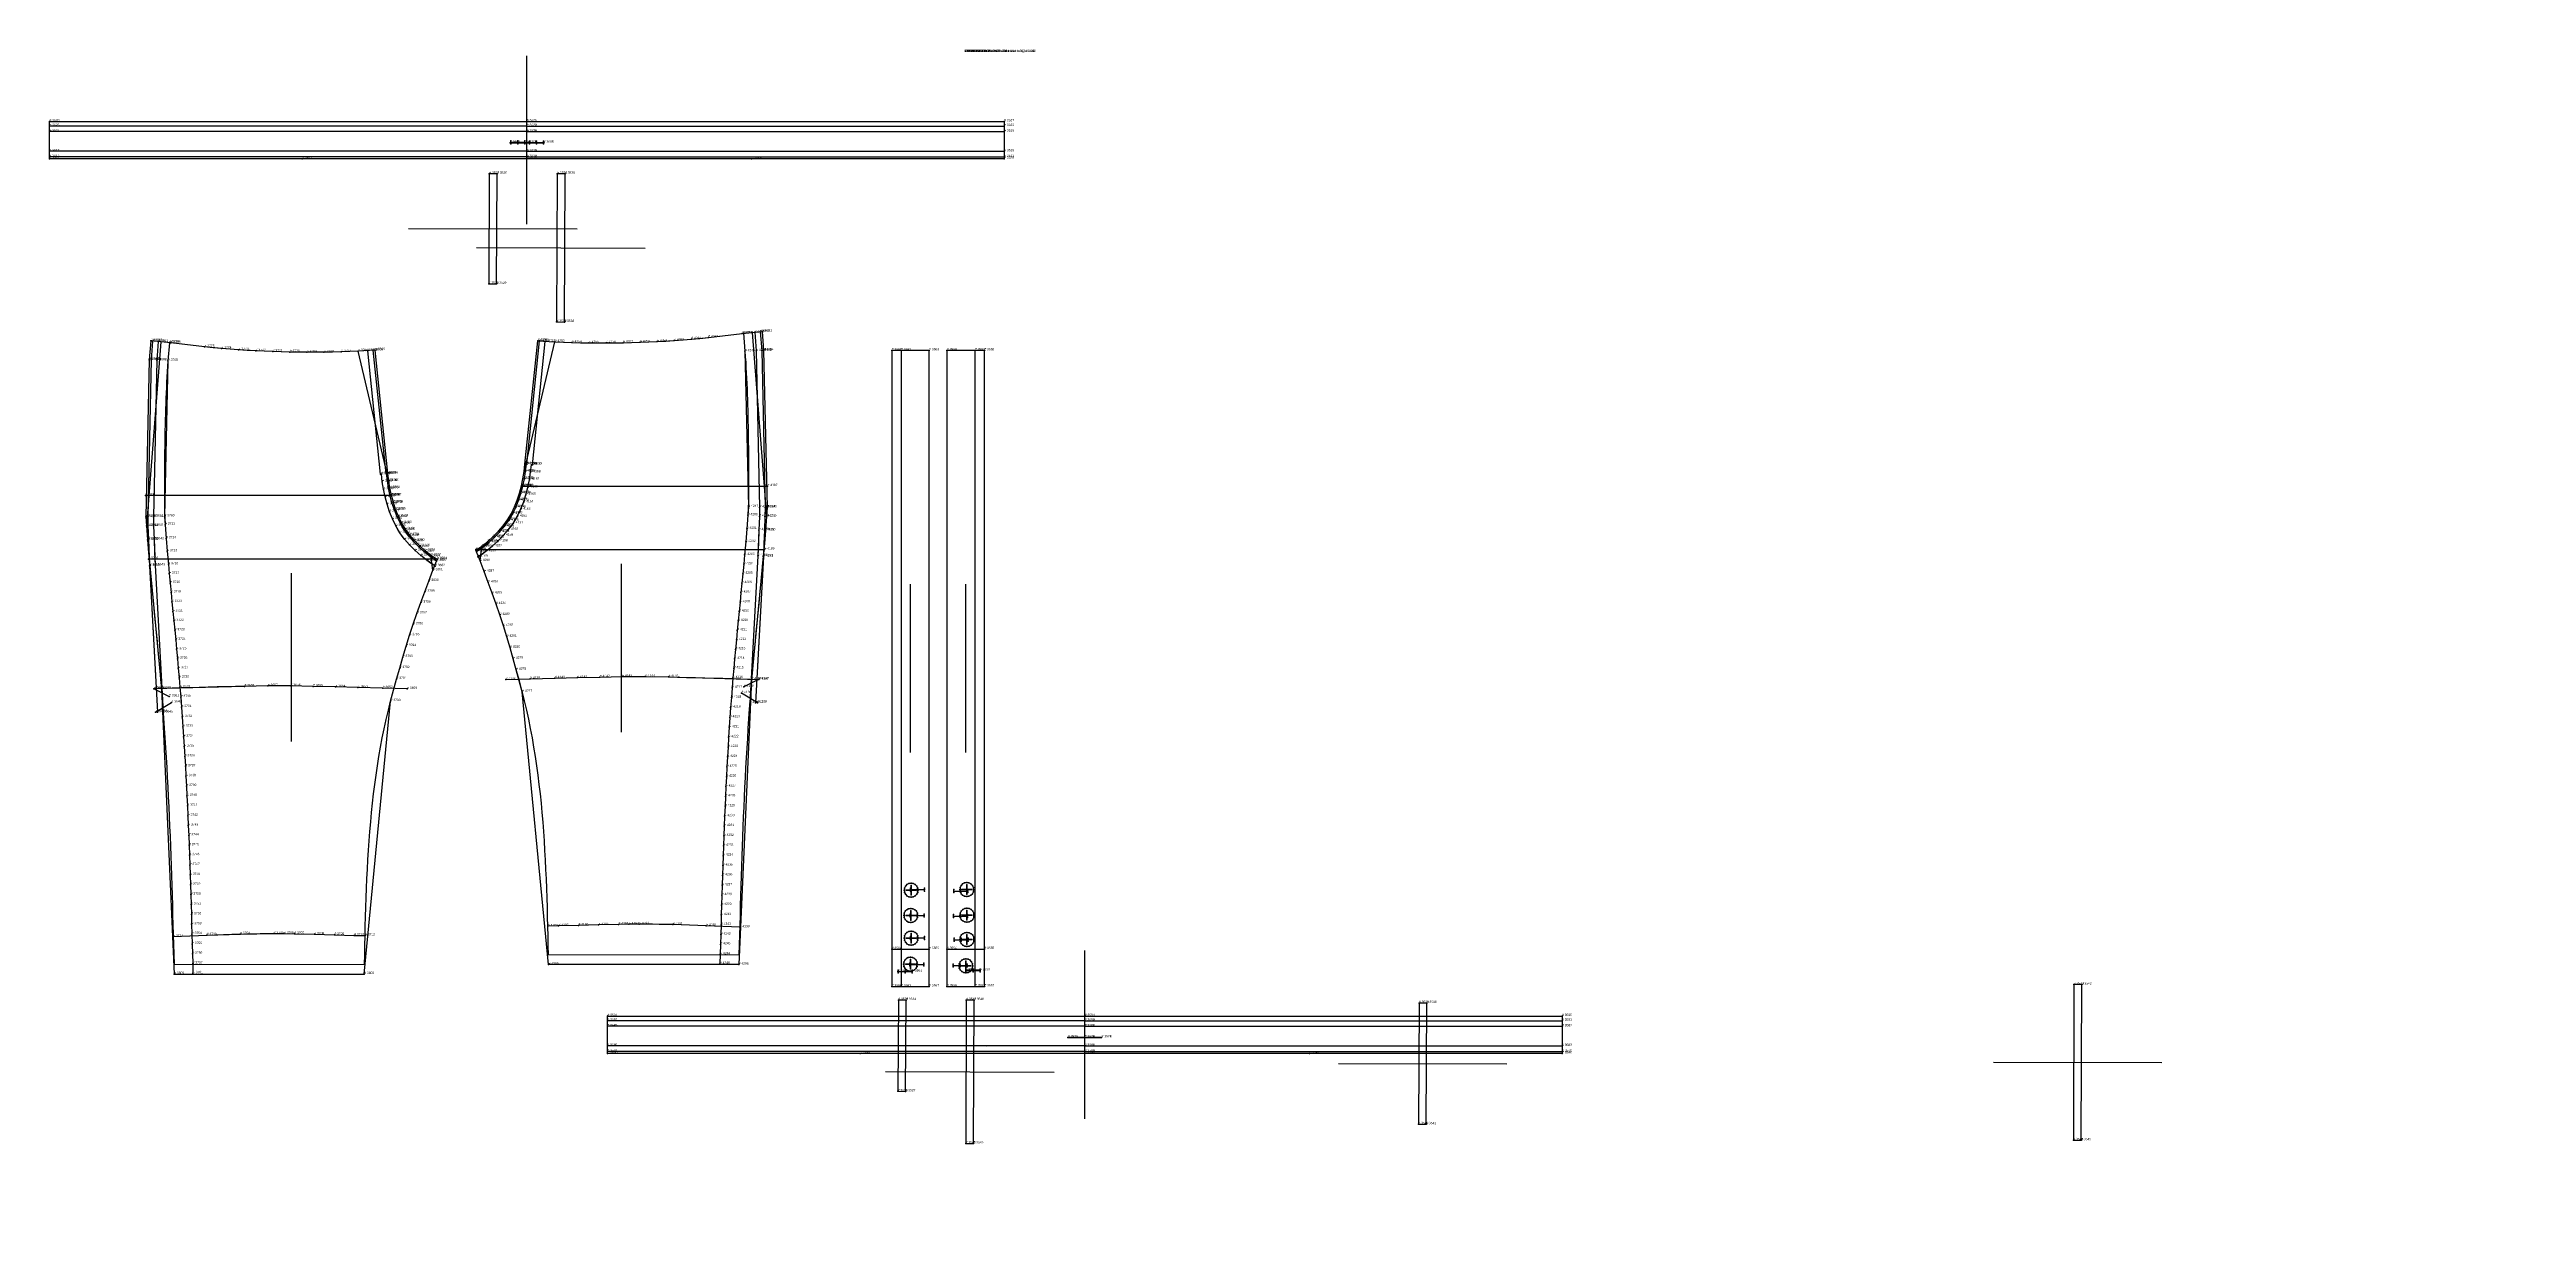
# Model space of a CAD drawing. Extents: x -129 to 180, y -125 to 336.
# Drawn here: x -97.8 to 166.9, y -124.7 to 0.3 of the extents above; entities that cross this region are included whole.
import ezdxf

# ---------------------------------------------------------------- set-up
doc = ezdxf.new("R2010")
doc.units = 0

# ---------------------------------------------------------------- blocks, each defined once
blk = doc.blocks.new('2_M')
at = {"layer": '1'}
blk.add_lwpolyline([(-44.442883, -97.591377), (-47.257915, -68.412209), (-47.898048, -66.055435), (-48.224289, -64.878181), (-48.561047, -63.702919), (-48.910645, -62.530251), (-49.281525, -61.362183), (-49.66354, -60.196682), (-50.065742, -59.03611), (-50.477966, -57.878113), (-50.898872, -56.72242), (-51.328342, -55.569092), (-51.766613, -54.418274), (-52.210453, -53.27861), (-51.564823, -52.829262), (-50.952034, -52.335861), (-50.365242, -51.811993), (-49.814701, -51.25016), (-49.298592, -50.656441), (-48.828133, -50.026192), (-48.42688, -49.349831), (-48.082771, -48.642441), (-47.790043, -47.9123), (-47.545292, -47.164711), (-47.346321, -46.403641), (-47.184093, -45.633801), (-47.057621, -44.857342), (-46.969494, -44.075302), (-45.604862, -30.876024), (-43.782845, -30.991343), (-41.959843, -31.067911), (-40.135014, -31.102613), (-38.309822, -31.104933), (-36.484623, -31.085222), (-34.660164, -31.037794), (-32.836552, -30.961653), (-31.014652, -30.853254), (-29.195564, -30.706034), (-27.378796, -30.528093), (-23.754524, -30.097822), (-21.626223, -29.893694), (-21.468513, -31.910353), (-21.101322, -48.700302), (-21.166742, -49.685043), (-21.276936, -51.16169), (-21.517479, -53.956421), (-22.755676, -67.09301), (-24.137093, -97.591583)], close=True, dxfattribs=at)
at = {"layer": '2'}
for p in [(-45.604862, -30.876024), (-45.604862, -30.876024), (-45.405773, -30.895792), (-45.405773, -30.895792), (-44.808353, -30.951464), (-44.808353, -30.951464), (-23.617443, -30.084057), (-23.617443, -30.084057), (-22.422985, -29.967363), (-22.422985, -29.967363), (-21.825573, -29.912092), (-21.825573, -29.912092), (-21.626223, -29.893694), (-21.626223, -29.893694), (-22.267094, -31.960344), (-22.267094, -31.960344), (-22.267094, -31.960432), (-22.267094, -31.960432), (-21.667973, -31.914965), (-21.667973, -31.914965), (-21.667973, -31.926954), (-21.667973, -31.926954), (-21.468513, -31.910353), (-21.468513, -31.910353), (-46.969494, -44.075302), (-46.969494, -44.075302), (-46.820072, -44.08918), (-46.820072, -44.08918), (-46.770271, -44.092751), (-46.770271, -44.092751), (-46.272461, -44.138992), (-46.272461, -44.138992), (-46.172611, -44.145241), (-46.172611, -44.145241), (-47.109993, -46.422161), (-47.109993, -46.422161), (-21.049206, -46.42234), (-21.049206, -46.42234), (-23.102772, -48.655777), (-23.102772, -48.655777), (-21.901375, -48.696274), (-21.901375, -48.696274), (-21.901253, -48.696213), (-21.901253, -48.696213), (-21.300915, -48.704941), (-21.300915, -48.704941), (-21.300663, -48.693581), (-21.300663, -48.693581), (-21.101322, -48.700302), (-21.101322, -48.700302), (-52.229134, -53.21653), (-52.229134, -53.21653), (-52.210453, -53.27861), (-52.210453, -53.27861), (-52.165653, -53.428513), (-52.165653, -53.428513), (-52.002201, -53.978333), (-52.002201, -53.978333), (-21.372204, -53.216591), (-21.372204, -53.216591), (-49.027592, -67.112358), (-49.027592, -67.112358), (-23.845463, -68.557579), (-23.845463, -68.557579), (-23.592415, -67.901764), (-23.592415, -67.901764), (-22.004154, -67.11277), (-22.004154, -67.11277), (-21.969006, -67.095268), (-21.969006, -67.095268), (-22.941414, -69.629425), (-22.941414, -69.629425), (-22.336674, -69.578613), (-22.336674, -69.578613), (-22.137093, -69.59201), (-22.137093, -69.59201), (-44.525871, -93.48774), (-44.525871, -93.48774), (-24.030443, -93.59227), (-24.030443, -93.59227), (-44.442883, -97.591377), (-44.442883, -97.591377), (-26.135399, -97.501038), (-26.135399, -97.501038), (-24.137093, -97.591583), (-24.137093, -97.591583)]:
    blk.add_point(p, dxfattribs=at)
at = {"layer": '3'}
for p in [(-43.782845, -30.991343), (-43.782845, -30.991343), (-41.959843, -31.067911), (-41.959843, -31.067911), (-40.135014, -31.102613), (-40.135014, -31.102613), (-38.309822, -31.104933), (-38.309822, -31.104933), (-36.484623, -31.085222), (-36.484623, -31.085222), (-34.660164, -31.037794), (-34.660164, -31.037794), (-32.836552, -30.961653), (-32.836552, -30.961653), (-31.014652, -30.853254), (-31.014652, -30.853254), (-29.195564, -30.706034), (-29.195564, -30.706034), (-27.378796, -30.528093), (-27.378796, -30.528093), (-23.754524, -30.097822), (-23.754524, -30.097822), (-23.466808, -32.010269), (-23.466808, -32.010269), (-47.057621, -44.857342), (-47.057621, -44.857342), (-46.907963, -44.87019), (-46.907963, -44.87019), (-46.363163, -44.94529), (-46.363163, -44.94529), (-47.545292, -47.164711), (-47.545292, -47.164711), (-47.398563, -47.197433), (-47.398563, -47.197433), (-47.346321, -46.403641), (-47.346321, -46.403641), (-47.201912, -46.444962), (-47.201912, -46.444962), (-47.184093, -45.633801), (-47.184093, -45.633801), (-47.034184, -45.648632), (-47.034184, -45.648632), (-46.870853, -47.352341), (-46.870853, -47.352341), (-46.666634, -46.571213), (-46.666634, -46.571213), (-46.49353, -45.749641), (-46.49353, -45.749641), (-48.828133, -50.026192), (-48.828133, -50.026192), (-48.703503, -50.109631), (-48.703503, -50.109631), (-48.42688, -49.349831), (-48.42688, -49.349831), (-48.294323, -49.420021), (-48.294323, -49.420021), (-48.082771, -48.642441), (-48.082771, -48.642441), (-47.94825, -48.709091), (-47.94825, -48.709091), (-47.809452, -49.679363), (-47.809452, -49.679363), (-47.790043, -47.9123), (-47.790043, -47.9123), (-47.651371, -47.97007), (-47.651371, -47.97007), (-47.44519, -48.931221), (-47.44519, -48.931221), (-47.134403, -48.157482), (-47.134403, -48.157482), (-23.161806, -49.544376), (-23.161806, -49.544376), (-21.926155, -49.665352), (-21.926155, -49.665352), (-21.325932, -49.674053), (-21.325932, -49.674053), (-21.166742, -49.685043), (-21.166742, -49.685043), (-51.564823, -52.829262), (-51.564823, -52.829262), (-50.952034, -52.335861), (-50.952034, -52.335861), (-50.839973, -52.437542), (-50.839973, -52.437542), (-50.484013, -52.856823), (-50.484013, -52.856823), (-50.365242, -51.811993), (-50.365242, -51.811993), (-50.263802, -51.922432), (-50.263802, -51.922432), (-49.884281, -52.320541), (-49.884281, -52.320541), (-49.814701, -51.25016), (-49.814701, -51.25016), (-49.688972, -51.335281), (-49.688972, -51.335281), (-49.298592, -50.656441), (-49.298592, -50.656441), (-49.2854, -51.708843), (-49.2854, -51.708843), (-49.179813, -50.748241), (-49.179813, -50.748241), (-48.75293, -51.095013), (-48.75293, -51.095013), (-48.246101, -50.415051), (-48.246101, -50.415051), (-23.385799, -52.387951), (-23.385799, -52.387951), (-23.270765, -51.004517), (-23.270765, -51.004517), (-21.975834, -51.11869), (-21.975834, -51.11869), (-21.376102, -51.144394), (-21.376102, -51.144394), (-21.276936, -51.16169), (-21.276936, -51.16169), (-51.766613, -54.418274), (-51.766613, -54.418274), (-51.473881, -52.94857), (-51.473881, -52.94857), (-51.328342, -55.569092), (-51.328342, -55.569092), (-51.14344, -53.388241), (-51.14344, -53.388241), (-23.602303, -54.782299), (-23.602303, -54.782299), (-23.509249, -53.775146), (-23.509249, -53.775146), (-22.100964, -53.890793), (-22.100964, -53.890793), (-21.517479, -53.956421), (-21.517479, -53.956421), (-21.502205, -53.942734), (-21.502205, -53.942734), (-50.898872, -56.72242), (-50.898872, -56.72242), (-50.477966, -57.878113), (-50.477966, -57.878113), (-23.892046, -57.800907), (-23.892046, -57.800907), (-23.7943, -56.796204), (-23.7943, -56.796204), (-23.69743, -55.788738), (-23.69743, -55.788738), (-50.065742, -59.03611), (-50.065742, -59.03611), (-49.66354, -60.196682), (-49.66354, -60.196682), (-24.189119, -60.834923), (-24.189119, -60.834923), (-24.091093, -59.831882), (-24.091093, -59.831882), (-23.993336, -58.835136), (-23.993336, -58.835136), (-49.281525, -61.362183), (-49.281525, -61.362183), (-48.910645, -62.530251), (-48.910645, -62.530251), (-24.384136, -62.861942), (-24.384136, -62.861942), (-24.287077, -61.846001), (-24.287077, -61.846001), (-48.561047, -63.702919), (-48.561047, -63.702919), (-48.224289, -64.878181), (-48.224289, -64.878181), (-47.898048, -66.055435), (-47.898048, -66.055435), (-24.662001, -65.908768), (-24.662001, -65.908768), (-24.571857, -64.890625), (-24.571857, -64.890625), (-24.479122, -63.875603), (-24.479122, -63.875603), (-47.257915, -68.412209), (-47.257915, -68.412209), (-46.41748, -67.019775), (-46.41748, -67.019775), (-43.764534, -66.95533), (-43.764534, -66.95533), (-41.374523, -66.888733), (-41.374523, -66.888733), (-38.967293, -66.841499), (-38.967293, -66.841499), (-36.575443, -66.784721), (-36.575443, -66.784721), (-34.142834, -66.792259), (-34.142834, -66.792259), (-31.638802, -66.830795), (-31.638802, -66.830795), (-24.834867, -67.98407), (-24.834867, -67.98407), (-24.74876, -66.926781), (-24.74876, -66.926781), (-22.755676, -67.09301), (-22.755676, -67.09301), (-25.069517, -71.154816), (-25.069517, -71.154816), (-24.995079, -70.097778), (-24.995079, -70.097778), (-24.91692, -69.040955), (-24.91692, -69.040955), (-25.207722, -73.268433), (-25.207722, -73.268433), (-25.140348, -72.211716), (-25.140348, -72.211716), (-25.390514, -76.437035), (-25.390514, -76.437035), (-25.332695, -75.381744), (-25.332695, -75.381744), (-25.27177, -74.324829), (-25.27177, -74.324829), (-25.497818, -78.54995), (-25.497818, -78.54995), (-25.445591, -77.494766), (-25.445591, -77.494766), (-25.639706, -81.717697), (-25.639706, -81.717697), (-25.594772, -80.662415), (-25.594772, -80.662415), (-25.547516, -79.606262), (-25.547516, -79.606262), (-25.723343, -83.830101), (-25.723343, -83.830101), (-25.68251, -82.773514), (-25.68251, -82.773514), (-25.835072, -86.994553), (-25.835072, -86.994553), (-25.799484, -85.940811), (-25.799484, -85.940811), (-25.762226, -84.884293), (-25.762226, -84.884293), (-25.902237, -89.105942), (-25.902237, -89.105942), (-25.86927, -88.049423), (-25.86927, -88.049423), (-25.994759, -92.272095), (-25.994759, -92.272095), (-25.964729, -91.213432), (-25.964729, -91.213432), (-25.933958, -90.15892), (-25.933958, -90.15892), (-43.372025, -93.456741), (-43.372025, -93.456741), (-41.250332, -93.389877), (-41.250332, -93.389877), (-39.105949, -93.342331), (-39.105949, -93.342331), (-36.9688, -93.285042), (-36.9688, -93.285042), (-35.862164, -93.268326), (-35.862164, -93.268326), (-34.763653, -93.263855), (-34.763653, -93.263855), (-31.184326, -93.313507), (-31.184326, -93.313507), (-27.606701, -93.434616), (-27.606701, -93.434616), (-26.052689, -94.384277), (-26.052689, -94.384277), (-26.023769, -93.319382), (-26.023769, -93.319382), (-26.108444, -96.478439), (-26.108444, -96.478439), (-26.080517, -95.424347), (-26.080517, -95.424347)]:
    blk.add_point(p, dxfattribs=at)
at = {"layer": '4'}
for p in [(-21.468513, -31.910353), (-21.101322, -48.700302), (-22.755676, -67.09301)]:
    blk.add_point(p, dxfattribs=at)
at = {"layer": '7'}
blk.add_line((-36.655888, -72.742638), (-36.655888, -54.742638), dxfattribs=at)
at = {"layer": '8'}
for points in [[(-46.770271, -44.092751), (-45.405773, -30.895792)], [(-46.172611, -44.145241), (-44.808353, -30.951464)], [(-23.617443, -30.084057), (-23.466808, -32.010269), (-23.102772, -48.655777), (-23.161806, -49.544376), (-23.270765, -51.004517), (-23.385799, -52.387951), (-23.509249, -53.775146), (-23.602303, -54.782299), (-23.69743, -55.788738), (-23.7943, -56.796204), (-23.892046, -57.800907), (-23.993336, -58.835136), (-24.091093, -59.831882), (-24.189119, -60.834923), (-24.287077, -61.846001), (-24.384136, -62.861942), (-24.479122, -63.875603), (-24.571857, -64.890625), (-24.662001, -65.908768), (-24.74876, -66.926781), (-24.834867, -67.98407), (-24.91692, -69.040955), (-24.995079, -70.097778), (-25.069517, -71.154816), (-25.140348, -72.211716), (-25.207722, -73.268433), (-25.27177, -74.324829), (-25.332695, -75.381744), (-25.390514, -76.437035), (-25.445591, -77.494766), (-25.497818, -78.54995), (-25.547516, -79.606262), (-25.594772, -80.662415), (-25.639706, -81.717697), (-25.68251, -82.773514), (-25.723343, -83.830101), (-25.762226, -84.884293), (-25.799484, -85.940811), (-25.835072, -86.994553), (-25.86927, -88.049423), (-25.902237, -89.105942), (-25.933958, -90.15892), (-25.964729, -91.213432), (-25.994759, -92.272095), (-26.023769, -93.319382), (-26.052689, -94.384277), (-26.080517, -95.424347), (-26.108444, -96.478439), (-26.135399, -97.501038)], [(-22.422985, -29.967363), (-22.267094, -31.960344)], [(-21.825573, -29.912092), (-21.667973, -31.926954)], [(-22.267094, -31.960432), (-21.901375, -48.696274)], [(-21.667973, -31.914965), (-21.300915, -48.704941)], [(-52.165653, -53.428513), (-51.473881, -52.94857), (-50.839973, -52.437542), (-50.263802, -51.922432), (-49.688972, -51.335281), (-49.179813, -50.748241), (-48.703503, -50.109631), (-48.294323, -49.420021), (-47.94825, -48.709091), (-47.651371, -47.97007), (-47.398563, -47.197433), (-47.201912, -46.444962), (-47.034184, -45.648632), (-46.907963, -44.87019), (-46.820072, -44.08918)], [(-52.002201, -53.978333), (-51.14344, -53.388241), (-50.484013, -52.856823), (-49.884281, -52.320541), (-49.2854, -51.708843), (-48.75293, -51.095013), (-48.246101, -50.415051), (-47.809452, -49.679363), (-47.44519, -48.931221), (-47.134403, -48.157482), (-46.870853, -47.352341), (-46.666634, -46.571213), (-46.49353, -45.749641), (-46.363163, -44.94529), (-46.272461, -44.138992)], [(-47.109993, -46.422161), (-21.049206, -46.42234)], [(-21.901253, -48.696213), (-21.926155, -49.665352), (-21.975834, -51.11869), (-22.100964, -53.890793), (-22.941414, -69.629425)], [(-21.300663, -48.693581), (-21.325932, -49.674053), (-21.376102, -51.144394), (-21.502205, -53.942734), (-22.336674, -69.578613)], [(-52.229134, -53.21653), (-21.372204, -53.216591)], [(-49.027592, -67.112358), (-46.41748, -67.019775), (-43.764534, -66.95533), (-41.374523, -66.888733), (-38.967293, -66.841499), (-36.575443, -66.784721), (-34.142834, -66.792259), (-31.638802, -66.830795), (-21.969006, -67.095268)], [(-22.137093, -69.59201), (-23.845463, -68.557579)], [(-22.004154, -67.11277), (-23.592415, -67.901764)], [(-24.030443, -93.59227), (-27.606701, -93.434616), (-31.184326, -93.313507), (-34.763653, -93.263855), (-35.862164, -93.268326), (-36.9688, -93.285042), (-39.105949, -93.342331), (-41.250332, -93.389877), (-43.372025, -93.456741), (-44.525871, -93.48774)]]:
    blk.add_lwpolyline(points, dxfattribs=at)
at = {"layer": '84'}
blk.add_lwpolyline([(-44.462143, -96.570587), (-44.481934, -95.549973), (-44.502811, -94.529663), (-44.525337, -93.50972), (-44.550072, -92.490265), (-44.577568, -91.471375), (-44.608387, -90.453156), (-44.643089, -89.435699), (-44.682232, -88.41909), (-44.726372, -87.403435), (-44.776073, -86.388824), (-44.83189, -85.375351), (-44.894379, -84.363106), (-44.964104, -83.352196), (-45.041622, -82.342705), (-45.127491, -81.334732), (-45.222267, -80.328369), (-45.326515, -79.323715), (-45.440788, -78.320862), (-45.565651, -77.319908), (-45.701653, -76.320938), (-45.849358, -75.324059), (-46.009327, -74.329353), (-46.182114, -73.336929), (-46.368282, -72.346863), (-46.56839, -71.359268), (-46.78299, -70.374237), (-47.012646, -69.391853), (-47.257915, -68.412209), (-47.573147, -67.232849), (-47.898048, -66.055435), (-48.224289, -64.878181), (-48.561047, -63.702919), (-48.910645, -62.530251), (-49.281525, -61.362183), (-49.66354, -60.196682), (-50.065742, -59.03611), (-50.477966, -57.878113), (-50.898872, -56.72242), (-51.328342, -55.569092), (-51.766613, -54.418274), (-51.564823, -52.829262), (-50.952034, -52.335861), (-50.365242, -51.811993), (-49.814701, -51.25016), (-49.298592, -50.656441), (-49.055801, -50.346848), (-48.828133, -50.026192), (-48.619179, -49.693066), (-48.42688, -49.349831), (-48.082771, -48.642441), (-47.790043, -47.9123), (-47.545292, -47.164711), (-47.346321, -46.403641), (-47.184093, -45.633801), (-47.057621, -44.857342), (-43.782845, -30.991343), (-42.87159, -31.03525), (-41.959843, -31.067911), (-41.047516, -31.090029), (-40.135014, -31.102613), (-38.309822, -31.104933), (-36.484623, -31.085222), (-35.5723, -31.065151), (-34.660164, -31.037794), (-33.748211, -31.003351), (-32.836552, -30.961653), (-31.925312, -30.912165), (-31.014652, -30.853254), (-30.104786, -30.783833), (-29.195564, -30.706034), (-28.286705, -30.621672), (-27.378796, -30.528093), (-26.47224, -30.423281), (-25.566719, -30.312185), (-24.661167, -30.201479), (-23.754524, -30.097822), (-22.690884, -29.991032), (-21.166742, -49.685043), (-21.276936, -51.16169), (-21.393154, -52.559391), (-21.517479, -53.956421), (-21.610897, -54.967537), (-21.706432, -55.978287), (-21.803591, -56.988743), (-21.901875, -57.998978), (-22.000797, -59.009064), (-22.099857, -60.01907), (-22.198565, -61.029072), (-22.296421, -62.039139), (-22.392935, -63.049351), (-22.487614, -64.059769), (-22.579958, -65.070465), (-22.669476, -66.081528), (-22.755676, -67.09301), (-22.841148, -68.142471), (-22.922634, -69.192116), (-23.000278, -70.241936), (-23.074221, -71.291939), (-23.144602, -72.34211), (-23.211571, -73.392456), (-23.275263, -74.442978), (-23.335825, -75.493652), (-23.393398, -76.544502), (-23.448128, -77.595512), (-23.500156, -78.646675), (-23.549622, -79.697998), (-23.596668, -80.749474), (-23.641445, -81.801094), (-23.684086, -82.852867), (-23.724739, -83.904785), (-23.763544, -84.956833), (-23.800646, -86.009033), (-23.836187, -87.061371), (-23.870308, -88.113831), (-23.903152, -89.166428), (-23.934864, -90.219147), (-23.965586, -91.272003), (-23.995459, -92.324982), (-24.024626, -93.378067), (-24.05323, -94.431274), (-24.081413, -95.484604), (-24.109322, -96.538033)], close=True, dxfattribs=at)
at = {"layer": '85'}
for points in [[(-45.405773, -30.895792)], [(-44.808353, -30.951464)], [(-23.466808, -32.010269), (-23.426853, -32.583138), (-23.389784, -33.15609), (-23.355499, -33.729137), (-23.323895, -34.302269), (-23.294867, -34.875488), (-23.268311, -35.448792), (-23.244127, -36.022186), (-23.222208, -36.595657), (-23.202452, -37.169212), (-23.184757, -37.742847), (-23.169024, -38.316563), (-23.15514, -38.890358), (-23.143009, -39.46423), (-23.132526, -40.038177), (-23.123585, -40.612202), (-23.116087, -41.186298), (-23.109926, -41.760468), (-23.105, -42.334709), (-23.101206, -42.909023), (-23.098438, -43.483406), (-23.096598, -44.057858), (-23.095577, -44.632374), (-23.095274, -45.206959), (-23.095589, -45.781605), (-23.096413, -46.356316), (-23.097649, -46.931091), (-23.09919, -47.505928), (-23.100931, -48.080822), (-23.161806, -49.544376), (-23.270765, -51.004517), (-23.385799, -52.387951), (-23.509249, -53.775146), (-23.602303, -54.782299), (-23.69743, -55.788738), (-23.7943, -56.796204), (-23.892046, -57.800907), (-23.993336, -58.835136), (-24.091093, -59.831882), (-24.189119, -60.834923), (-24.287077, -61.846001), (-24.384136, -62.861942), (-24.479122, -63.875603), (-24.571857, -64.890625), (-24.662001, -65.908768), (-24.74876, -66.926781), (-24.834867, -67.98407), (-24.91692, -69.040955), (-24.995079, -70.097778), (-25.069517, -71.154816), (-25.140348, -72.211716), (-25.207722, -73.268433), (-25.27177, -74.324829), (-25.332695, -75.381744), (-25.390514, -76.437035), (-25.445591, -77.494766), (-25.497818, -78.54995), (-25.547516, -79.606262), (-25.594772, -80.662415), (-25.639706, -81.717697), (-25.68251, -82.773514), (-25.723343, -83.830101), (-25.762226, -84.884293), (-25.799484, -85.940811), (-25.835072, -86.994553), (-25.86927, -88.049423), (-25.902237, -89.105942), (-25.933958, -90.15892), (-25.964729, -91.213432), (-25.994759, -92.272095), (-26.023769, -93.319382), (-26.052689, -94.384277), (-26.080517, -95.424347), (-26.108444, -96.478439), (-26.135399, -97.501038)], [(-22.267094, -31.960344)], [(-21.667973, -31.926954)], [(-51.568336, -53.6894), (-51.14344, -53.388241), (-50.484013, -52.856823), (-49.884281, -52.320541), (-49.579716, -52.019779), (-49.2854, -51.708843), (-48.75293, -51.095013), (-48.491409, -50.760967), (-48.246101, -50.415051), (-48.018726, -50.052692), (-47.809452, -49.679363), (-47.620445, -49.30859), (-47.44519, -48.931221), (-47.134403, -48.157482), (-46.870853, -47.352341), (-46.666634, -46.571213), (-46.49353, -45.749641), (-46.363163, -44.94529), (-46.272461, -44.138992)], [(-51.473881, -52.94857), (-50.839973, -52.437542), (-50.263802, -51.922432), (-49.688972, -51.335281), (-49.179813, -50.748241), (-48.934044, -50.434505), (-48.703503, -50.109631), (-48.490417, -49.769978), (-48.294323, -49.420021), (-47.94825, -48.709091), (-47.651371, -47.97007), (-47.398563, -47.197433), (-47.201912, -46.444962), (-47.034184, -45.648632), (-46.907963, -44.87019), (-46.820072, -44.08918)], [(-21.049206, -46.42234)], [(-21.926155, -49.665352), (-21.975834, -51.11869), (-22.035099, -52.504883), (-22.100964, -53.890793), (-22.507437, -61.760834), (-22.941414, -69.629425)], [(-21.325932, -49.674053), (-21.376102, -51.144394), (-21.43581, -52.543709), (-21.502205, -53.942734), (-21.905712, -61.761398), (-22.336674, -69.578613)], [(-21.901375, -48.696274)], [(-21.300915, -48.704941)], [(-21.372204, -53.216591)], [(-47.722637, -67.062668), (-46.41748, -67.019775), (-43.764534, -66.95533), (-41.374523, -66.888733), (-38.967293, -66.841499), (-37.771397, -66.809891), (-36.575443, -66.784721), (-35.764542, -66.779839), (-34.953819, -66.783539), (-34.142834, -66.792259), (-31.638802, -66.830795), (-30.671347, -66.849991), (-29.704159, -66.871483), (-28.737183, -66.895012), (-27.770351, -66.920319), (-26.803604, -66.947144), (-25.836884, -66.97525), (-24.870125, -67.004364), (-23.903263, -67.034241), (-22.936247, -67.064629), (-21.969006, -67.095268)], [(-23.845463, -68.557579)], [(-23.592415, -67.901764)], [(-25.818472, -93.511139), (-27.606701, -93.434616), (-28.501101, -93.399521), (-29.395279, -93.367279), (-30.289576, -93.338425), (-31.184326, -93.313507), (-31.900255, -93.296768), (-32.616001, -93.283173), (-33.331718, -93.27298), (-34.04755, -93.266449), (-34.763653, -93.263855), (-35.862164, -93.268326), (-36.9688, -93.285042), (-39.105949, -93.342331), (-41.250332, -93.389877), (-43.372025, -93.456741), (-44.525871, -93.48774)]]:
    blk.add_lwpolyline(points, dxfattribs=at)
at = {"layer": '1'}
for s, p in [('# 4292', (-45.604862, -30.876024)), ('# 4253', (-43.782845, -30.991343)), ('# 4254', (-41.959843, -31.067911)), ('# 4255', (-40.135014, -31.102613)), ('# 4256', (-38.309822, -31.104933)), ('# 4257', (-36.484623, -31.085222)), ('# 4258', (-34.660164, -31.037794)), ('# 4259', (-32.836552, -30.961653)), ('# 4260', (-31.014652, -30.853254)), ('# 4261', (-29.195564, -30.706034)), ('# 4262', (-27.378796, -30.528093)), ('# 4263', (-23.754524, -30.097822)), ('# 4293', (-21.626223, -29.893694)), ('# 4294', (-21.468513, -31.910353)), ('# 4276', (-47.057621, -44.857342)), ('# 4291', (-46.969494, -44.075302)), ('# 4273', (-47.545292, -47.164711)), ('# 4274', (-47.346321, -46.403641)), ('# 4275', (-47.184093, -45.633801)), ('# 4269', (-48.828133, -50.026192)), ('# 4270', (-48.42688, -49.349831)), ('# 4271', (-48.082771, -48.642441)), ('# 4272', (-47.790043, -47.9123)), ('# 4249', (-21.166742, -49.685043)), ('# 4295', (-21.101322, -48.700302)), ('# 4264', (-51.564823, -52.829262)), ('# 4265', (-50.952034, -52.335861)), ('# 4266', (-50.365242, -51.811993)), ('# 4267', (-49.814701, -51.25016)), ('# 4268', (-49.298592, -50.656441)), ('# 4250', (-21.276936, -51.16169)), ('# 4290', (-52.210453, -53.27861)), ('# 4288', (-51.766613, -54.418274)), ('# 4287', (-51.328342, -55.569092)), ('# 4251', (-21.517479, -53.956421)), ('# 4286', (-50.898872, -56.72242)), ('# 4285', (-50.477966, -57.878113)), ('# 4284', (-50.065742, -59.03611)), ('# 4283', (-49.66354, -60.196682)), ('# 4282', (-49.281525, -61.362183)), ('# 4281', (-48.910645, -62.530251)), ('# 4280', (-48.561047, -63.702919)), ('# 4279', (-48.224289, -64.878181)), ('# 4278', (-47.898048, -66.055435)), ('# 4277', (-47.257915, -68.412209)), ('# 4252', (-22.755676, -67.09301)), ('# 4289', (-44.442883, -97.591377)), ('# 4296', (-24.137093, -97.591583))]:
    blk.add_text(s, height=0.25, dxfattribs=at).set_placement(p)
at = {"layer": '8'}
for s, p in [('# 4155', (-45.405773, -30.895792)), ('# 4153', (-44.808353, -30.951464)), ('# 4246', (-23.617443, -30.084057)), ('# 4245', (-23.466808, -32.010269)), ('# 4148', (-22.422985, -29.967363)), ('# 4149', (-22.267094, -31.960344)), ('# 4126', (-22.267094, -31.960432)), ('# 4150', (-21.825573, -29.912092)), ('# 4133', (-21.667973, -31.914965)), ('# 4151', (-21.667973, -31.926954)), ('# 4183', (-46.907963, -44.87019)), ('# 4185', (-46.820072, -44.08918)), ('# 4154', (-46.770271, -44.092751)), ('# 4168', (-46.363163, -44.94529)), ('# 4170', (-46.272461, -44.138992)), ('# 4152', (-46.172611, -44.145241)), ('# 4180', (-47.398563, -47.197433)), ('# 4181', (-47.201912, -46.444962)), ('# 4186', (-47.109993, -46.422161)), ('# 4182', (-47.034184, -45.648632)), ('# 4165', (-46.870853, -47.352341)), ('# 4166', (-46.666634, -46.571213)), ('# 4167', (-46.49353, -45.749641)), ('# 4187', (-21.049206, -46.42234)), ('# 4176', (-48.703503, -50.109631)), ('# 4177', (-48.294323, -49.420021)), ('# 4161', (-48.246101, -50.415051)), ('# 4178', (-47.94825, -48.709091)), ('# 4162', (-47.809452, -49.679363)), ('# 4179', (-47.651371, -47.97007)), ('# 4163', (-47.44519, -48.931221)), ('# 4164', (-47.134403, -48.157482)), ('# 4200', (-23.161806, -49.544376)), ('# 4247', (-23.102772, -48.655777)), ('# 4128', (-21.926155, -49.665352)), ('# 4127', (-21.901375, -48.696274)), ('# 4131', (-21.901253, -48.696213)), ('# 4121', (-21.325932, -49.674053)), ('# 4134', (-21.300915, -48.704941)), ('# 4124', (-21.300663, -48.693581)), ('# 4171', (-51.473881, -52.94857)), ('# 4172', (-50.839973, -52.437542)), ('# 4157', (-50.484013, -52.856823)), ('# 4173', (-50.263802, -51.922432)), ('# 4158', (-49.884281, -52.320541)), ('# 4174', (-49.688972, -51.335281)), ('# 4159', (-49.2854, -51.708843)), ('# 4175', (-49.179813, -50.748241)), ('# 4160', (-48.75293, -51.095013)), ('# 4202', (-23.385799, -52.387951)), ('# 4201', (-23.270765, -51.004517)), ('# 4129', (-21.975834, -51.11869)), ('# 4122', (-21.376102, -51.144394)), ('# 4188', (-52.229134, -53.21653)), ('# 4184', (-52.165653, -53.428513)), ('# 4169', (-52.002201, -53.978333)), ('# 4156', (-51.14344, -53.388241)), ('# 4205', (-23.69743, -55.788738)), ('# 4204', (-23.602303, -54.782299)), ('# 4203', (-23.509249, -53.775146)), ('# 4130', (-22.100964, -53.890793)), ('# 4123', (-21.502205, -53.942734)), ('# 4189', (-21.372204, -53.216591)), ('# 4207', (-23.892046, -57.800907)), ('# 4206', (-23.7943, -56.796204)), ('# 4210', (-24.189119, -60.834923)), ('# 4209', (-24.091093, -59.831882)), ('# 4208', (-23.993336, -58.835136)), ('# 4212', (-24.384136, -62.861942)), ('# 4211', (-24.287077, -61.846001)), ('# 4215', (-24.662001, -65.908768)), ('# 4214', (-24.571857, -64.890625)), ('# 4213', (-24.479122, -63.875603)), ('# 4146', (-49.027592, -67.112358)), ('# 4139', (-46.41748, -67.019775)), ('# 4140', (-43.764534, -66.95533)), ('# 4141', (-41.374523, -66.888733)), ('# 4142', (-38.967293, -66.841499)), ('# 4143', (-36.575443, -66.784721)), ('# 4144', (-34.142834, -66.792259)), ('# 4145', (-31.638802, -66.830795)), ('# 4218', (-24.91692, -69.040955)), ('# 4217', (-24.834867, -67.98407)), ('# 4216', (-24.74876, -66.926781)), ('# 4136', (-23.845463, -68.557579)), ('# 4138', (-23.592415, -67.901764)), ('# 4137', (-22.004154, -67.11277)), ('# 4147', (-21.969006, -67.095268)), ('# 4220', (-25.069517, -71.154816)), ('# 4219', (-24.995079, -70.097778)), ('# 4132', (-22.941414, -69.629425)), ('# 4125', (-22.336674, -69.578613)), ('# 4135', (-22.137093, -69.59201)), ('# 4223', (-25.27177, -74.324829)), ('# 4222', (-25.207722, -73.268433)), ('# 4221', (-25.140348, -72.211716)), ('# 4225', (-25.390514, -76.437035)), ('# 4224', (-25.332695, -75.381744)), ('# 4228', (-25.547516, -79.606262)), ('# 4227', (-25.497818, -78.54995)), ('# 4226', (-25.445591, -77.494766)), ('# 4230', (-25.639706, -81.717697)), ('# 4229', (-25.594772, -80.662415)), ('# 4233', (-25.762226, -84.884293)), ('# 4232', (-25.723343, -83.830101)), ('# 4231', (-25.68251, -82.773514)), ('# 4235', (-25.835072, -86.994553)), ('# 4234', (-25.799484, -85.940811)), ('# 4238', (-25.933958, -90.15892)), ('# 4237', (-25.902237, -89.105942)), ('# 4236', (-25.86927, -88.049423)), ('# 4240', (-25.994759, -92.272095)), ('# 4239', (-25.964729, -91.213432)), ('# 4199', (-44.525871, -93.48774)), ('# 4197', (-43.372025, -93.456741)), ('# 4196', (-41.250332, -93.389877)), ('# 4195', (-39.105949, -93.342331)), ('# 4194', (-36.9688, -93.285042)), ('# 4193', (-35.862164, -93.268326)), ('# 4192', (-34.763653, -93.263855)), ('# 4191', (-31.184326, -93.313507)), ('# 4190', (-27.606701, -93.434616)), ('# 4243', (-26.080517, -95.424347)), ('# 4242', (-26.052689, -94.384277)), ('# 4241', (-26.023769, -93.319382)), ('# 4198', (-24.030443, -93.59227)), ('# 4248', (-26.135399, -97.501038)), ('# 4244', (-26.108444, -96.478439))]:
    blk.add_text(s, height=0.25, dxfattribs=at).set_placement(p)
at = {"layer": '85'}
for s, p in [('# 4155', (-45.405773, -30.895792)), ('# 4153', (-44.808353, -30.951464)), ('# 4149', (-22.267094, -31.960344)), ('# 4151', (-21.667973, -31.926954)), ('# 4185', (-46.820072, -44.08918)), ('# 4170', (-46.272461, -44.138992)), ('# 4187', (-21.049206, -46.42234)), ('# 4127', (-21.901375, -48.696274)), ('# 4134', (-21.300915, -48.704941)), ('# 4189', (-21.372204, -53.216591)), ('# 4136', (-23.845463, -68.557579)), ('# 4138', (-23.592415, -67.901764)), ('# 4147', (-21.969006, -67.095268)), ('# 4132', (-22.941414, -69.629425)), ('# 4125', (-22.336674, -69.578613)), ('# 4199', (-44.525871, -93.48774)), ('# 4248', (-26.135399, -97.501038))]:
    blk.add_text(s, height=0.25, dxfattribs=at).set_placement(p)
blk = doc.blocks.new('8_M')
at = {"layer": '1'}
blk.add_lwpolyline([(-64.138016, -98.593475), (-61.322983, -69.414307), (-60.682854, -67.057526), (-60.356609, -65.88028), (-60.019852, -64.705017), (-59.670254, -63.532349), (-59.299374, -62.364281), (-58.917358, -61.19878), (-58.515156, -60.038208), (-58.102932, -58.880211), (-57.682022, -57.724518), (-57.252556, -56.57119), (-56.814285, -55.420372), (-56.370445, -54.280708), (-57.016075, -53.83136), (-57.628868, -53.337959), (-58.215656, -52.814091), (-58.766197, -52.252258), (-59.282307, -51.658539), (-59.752766, -51.02829), (-60.154015, -50.351929), (-60.498127, -49.644539), (-60.790855, -48.914398), (-61.035606, -48.166809), (-61.234577, -47.405739), (-61.396805, -46.635899), (-61.523277, -45.85944), (-61.611404, -45.0774), (-62.976036, -31.878122), (-64.798058, -31.993441), (-66.621056, -32.070007), (-68.445885, -32.104713), (-70.271072, -32.107033), (-72.096275, -32.087318), (-73.920738, -32.039894), (-75.744347, -31.963751), (-77.566246, -31.855352), (-79.385338, -31.708132), (-81.202103, -31.530191), (-84.82637, -31.09992), (-86.954674, -30.895792), (-87.112381, -32.912453), (-87.479576, -49.7024), (-87.414154, -50.687141), (-87.303963, -52.163788), (-87.063416, -54.958519), (-85.825226, -68.095108), (-84.443802, -98.593674)], close=True, dxfattribs=at)
at = {"layer": '2'}
for p in [(-86.954674, -30.895792), (-86.954674, -30.895792), (-86.755325, -30.91419), (-86.755325, -30.91419), (-86.157913, -30.969461), (-86.157913, -30.969461), (-84.963455, -31.086155), (-84.963455, -31.086155), (-87.112381, -32.912453), (-87.112381, -32.912453), (-86.912926, -32.917061), (-86.912926, -32.917061), (-86.912926, -32.929054), (-86.912926, -32.929054), (-86.313805, -32.96244), (-86.313805, -32.96244), (-86.313805, -32.962532), (-86.313805, -32.962532), (-63.772545, -31.953562), (-63.772545, -31.953562), (-63.175125, -31.89789), (-63.175125, -31.89789), (-62.976036, -31.878122), (-62.976036, -31.878122), (-87.531693, -47.424438), (-87.531693, -47.424438), (-62.408287, -45.147339), (-62.408287, -45.147339), (-62.308437, -45.14109), (-62.308437, -45.14109), (-61.810627, -45.094849), (-61.810627, -45.094849), (-61.760826, -45.091278), (-61.760826, -45.091278), (-61.611404, -45.0774), (-61.611404, -45.0774), (-61.470905, -47.424259), (-61.470905, -47.424259), (-87.479576, -49.7024), (-87.479576, -49.7024), (-87.280235, -49.695679), (-87.280235, -49.695679), (-87.279984, -49.707039), (-87.279984, -49.707039), (-86.679642, -49.698311), (-86.679642, -49.698311), (-86.67952, -49.698372), (-86.67952, -49.698372), (-85.478127, -49.657875), (-85.478127, -49.657875), (-87.208694, -54.218689), (-87.208694, -54.218689), (-56.578697, -54.980431), (-56.578697, -54.980431), (-56.415245, -54.430611), (-56.415245, -54.430611), (-56.370445, -54.280708), (-56.370445, -54.280708), (-56.351768, -54.218628), (-56.351768, -54.218628), (-86.611893, -68.097366), (-86.611893, -68.097366), (-86.576744, -68.114868), (-86.576744, -68.114868), (-59.553307, -68.114456), (-59.553307, -68.114456), (-86.443802, -70.594109), (-86.443802, -70.594109), (-86.244225, -70.580711), (-86.244225, -70.580711), (-85.639481, -70.631516), (-85.639481, -70.631516), (-84.98848, -68.903862), (-84.98848, -68.903862), (-84.735435, -69.559677), (-84.735435, -69.559677), (-84.550453, -94.594368), (-84.550453, -94.594368), (-64.055031, -94.489838), (-64.055031, -94.489838), (-84.443802, -98.593674), (-84.443802, -98.593674), (-82.445496, -98.503136), (-82.445496, -98.503136), (-64.138016, -98.593475), (-64.138016, -98.593475)]:
    blk.add_point(p, dxfattribs=at)
at = {"layer": '3'}
for p in [(-84.82637, -31.09992), (-84.82637, -31.09992), (-81.202103, -31.530191), (-81.202103, -31.530191), (-79.385338, -31.708132), (-79.385338, -31.708132), (-85.11409, -33.012367), (-85.11409, -33.012367), (-77.566246, -31.855352), (-77.566246, -31.855352), (-75.744347, -31.963751), (-75.744347, -31.963751), (-73.920738, -32.039894), (-73.920738, -32.039894), (-72.096275, -32.087318), (-72.096275, -32.087318), (-70.271072, -32.107033), (-70.271072, -32.107033), (-68.445885, -32.104713), (-68.445885, -32.104713), (-66.621056, -32.070007), (-66.621056, -32.070007), (-64.798058, -31.993441), (-64.798058, -31.993441), (-62.217735, -45.947388), (-62.217735, -45.947388), (-62.087364, -46.75174), (-62.087364, -46.75174), (-61.914265, -47.573311), (-61.914265, -47.573311), (-61.672935, -45.872288), (-61.672935, -45.872288), (-61.546715, -46.65073), (-61.546715, -46.65073), (-61.523277, -45.85944), (-61.523277, -45.85944), (-61.396805, -46.635899), (-61.396805, -46.635899), (-61.378986, -47.44706), (-61.378986, -47.44706), (-61.234577, -47.405739), (-61.234577, -47.405739), (-61.710045, -48.354439), (-61.710045, -48.354439), (-61.446495, -49.15958), (-61.446495, -49.15958), (-61.182335, -48.199532), (-61.182335, -48.199532), (-61.135704, -49.933319), (-61.135704, -49.933319), (-61.035606, -48.166809), (-61.035606, -48.166809), (-60.929527, -48.972168), (-60.929527, -48.972168), (-60.790855, -48.914398), (-60.790855, -48.914398), (-60.632645, -49.711189), (-60.632645, -49.711189), (-60.498127, -49.644539), (-60.498127, -49.644539), (-87.414154, -50.687141), (-87.414154, -50.687141), (-87.303963, -52.163788), (-87.303963, -52.163788), (-87.254967, -50.676151), (-87.254967, -50.676151), (-87.204796, -52.146492), (-87.204796, -52.146492), (-86.654739, -50.66745), (-86.654739, -50.66745), (-86.605064, -52.120789), (-86.605064, -52.120789), (-85.41909, -50.546474), (-85.41909, -50.546474), (-85.310135, -52.006615), (-85.310135, -52.006615), (-60.771446, -50.681461), (-60.771446, -50.681461), (-60.334797, -51.417149), (-60.334797, -51.417149), (-60.286575, -50.422119), (-60.286575, -50.422119), (-60.154015, -50.351929), (-60.154015, -50.351929), (-59.877396, -51.111729), (-59.877396, -51.111729), (-59.827965, -52.097111), (-59.827965, -52.097111), (-59.752766, -51.02829), (-59.752766, -51.02829), (-59.401085, -51.75034), (-59.401085, -51.75034), (-59.295494, -52.710941), (-59.295494, -52.710941), (-59.282307, -51.658539), (-59.282307, -51.658539), (-58.891926, -52.337379), (-58.891926, -52.337379), (-58.766197, -52.252258), (-58.766197, -52.252258), (-58.317097, -52.92453), (-58.317097, -52.92453), (-58.215656, -52.814091), (-58.215656, -52.814091), (-87.07869, -54.944832), (-87.07869, -54.944832), (-87.063416, -54.958519), (-87.063416, -54.958519), (-86.479935, -54.892891), (-86.479935, -54.892891), (-85.195099, -53.390049), (-85.195099, -53.390049), (-85.071648, -54.777245), (-85.071648, -54.777245), (-58.696617, -53.322639), (-58.696617, -53.322639), (-58.096886, -53.858921), (-58.096886, -53.858921), (-57.740929, -53.43964), (-57.740929, -53.43964), (-57.628868, -53.337959), (-57.628868, -53.337959), (-57.437458, -54.390339), (-57.437458, -54.390339), (-57.107018, -53.950668), (-57.107018, -53.950668), (-57.016075, -53.83136), (-57.016075, -53.83136), (-56.814285, -55.420372), (-56.814285, -55.420372), (-84.978592, -55.784397), (-84.978592, -55.784397), (-84.883469, -56.790836), (-84.883469, -56.790836), (-84.786598, -57.798302), (-84.786598, -57.798302), (-57.682022, -57.724518), (-57.682022, -57.724518), (-57.252556, -56.57119), (-57.252556, -56.57119), (-84.68885, -58.803005), (-84.68885, -58.803005), (-84.587563, -59.837234), (-84.587563, -59.837234), (-84.489807, -60.833981), (-84.489807, -60.833981), (-58.515156, -60.038208), (-58.515156, -60.038208), (-58.102932, -58.880211), (-58.102932, -58.880211), (-84.391777, -61.837021), (-84.391777, -61.837021), (-84.293823, -62.848099), (-84.293823, -62.848099), (-59.299374, -62.364281), (-59.299374, -62.364281), (-58.917358, -61.19878), (-58.917358, -61.19878), (-84.196762, -63.86404), (-84.196762, -63.86404), (-84.101776, -64.877701), (-84.101776, -64.877701), (-84.009041, -65.892731), (-84.009041, -65.892731), (-60.356609, -65.88028), (-60.356609, -65.88028), (-60.019852, -64.705017), (-60.019852, -64.705017), (-59.670254, -63.532349), (-59.670254, -63.532349), (-85.825226, -68.095108), (-85.825226, -68.095108), (-83.9189, -66.910866), (-83.9189, -66.910866), (-83.832138, -67.928879), (-83.832138, -67.928879), (-76.942093, -67.832886), (-76.942093, -67.832886), (-74.438065, -67.794357), (-74.438065, -67.794357), (-72.005455, -67.786819), (-72.005455, -67.786819), (-69.613602, -67.843597), (-69.613602, -67.843597), (-67.206375, -67.890831), (-67.206375, -67.890831), (-64.816368, -67.957428), (-64.816368, -67.957428), (-62.163414, -68.021866), (-62.163414, -68.021866), (-60.682854, -67.057526), (-60.682854, -67.057526), (-83.746033, -68.986168), (-83.746033, -68.986168), (-83.663979, -70.043053), (-83.663979, -70.043053), (-83.585815, -71.099876), (-83.585815, -71.099876), (-61.322983, -69.414307), (-61.322983, -69.414307), (-83.511383, -72.156914), (-83.511383, -72.156914), (-83.440552, -73.213814), (-83.440552, -73.213814), (-83.373177, -74.270538), (-83.373177, -74.270538), (-83.309128, -75.326935), (-83.309128, -75.326935), (-83.248199, -76.38385), (-83.248199, -76.38385), (-83.190384, -77.439133), (-83.190384, -77.439133), (-83.135307, -78.496864), (-83.135307, -78.496864), (-83.083076, -79.552048), (-83.083076, -79.552048), (-83.033379, -80.60836), (-83.033379, -80.60836), (-82.986122, -81.664513), (-82.986122, -81.664513), (-82.941193, -82.719795), (-82.941193, -82.719795), (-82.898384, -83.77562), (-82.898384, -83.77562), (-82.857552, -84.832199), (-82.857552, -84.832199), (-82.818672, -85.886391), (-82.818672, -85.886391), (-82.78141, -86.942917), (-82.78141, -86.942917), (-82.745827, -87.996658), (-82.745827, -87.996658), (-82.711624, -89.051529), (-82.711624, -89.051529), (-82.678658, -90.108047), (-82.678658, -90.108047), (-82.646942, -91.161018), (-82.646942, -91.161018), (-82.616165, -92.21553), (-82.616165, -92.21553), (-82.586136, -93.2742), (-82.586136, -93.2742), (-82.557129, -94.321487), (-82.557129, -94.321487), (-80.974197, -94.436714), (-80.974197, -94.436714), (-77.396576, -94.315605), (-77.396576, -94.315605), (-73.817245, -94.265953), (-73.817245, -94.265953), (-72.718735, -94.270424), (-72.718735, -94.270424), (-71.612099, -94.28714), (-71.612099, -94.28714), (-69.474945, -94.344429), (-69.474945, -94.344429), (-67.330566, -94.391975), (-67.330566, -94.391975), (-65.20887, -94.458839), (-65.20887, -94.458839), (-82.528206, -95.386375), (-82.528206, -95.386375), (-82.500381, -96.426437), (-82.500381, -96.426437), (-82.47245, -97.480537), (-82.47245, -97.480537)]:
    blk.add_point(p, dxfattribs=at)
at = {"layer": '4'}
for p in [(-87.112381, -32.912453), (-87.479576, -49.7024), (-85.825226, -68.095108)]:
    blk.add_point(p, dxfattribs=at)
at = {"layer": '7'}
blk.add_line((-71.925011, -73.744736), (-71.925011, -55.744736), dxfattribs=at)
at = {"layer": '8'}
for points in [[(-86.755325, -30.91419), (-86.912926, -32.929054)], [(-86.157913, -30.969461), (-86.313805, -32.96244)], [(-84.963455, -31.086155), (-85.11409, -33.012367), (-85.478127, -49.657875), (-85.41909, -50.546474), (-85.310135, -52.006615), (-85.195099, -53.390049), (-85.071648, -54.777245), (-84.978592, -55.784397), (-84.883469, -56.790836), (-84.786598, -57.798302), (-84.68885, -58.803005), (-84.587563, -59.837234), (-84.489807, -60.833981), (-84.391777, -61.837021), (-84.293823, -62.848099), (-84.196762, -63.86404), (-84.101776, -64.877701), (-84.009041, -65.892731), (-83.9189, -66.910866), (-83.832138, -67.928879), (-83.746033, -68.986168), (-83.663979, -70.043053), (-83.585815, -71.099876), (-83.511383, -72.156914), (-83.440552, -73.213814), (-83.373177, -74.270538), (-83.309128, -75.326935), (-83.248199, -76.38385), (-83.190384, -77.439133), (-83.135307, -78.496864), (-83.083076, -79.552048), (-83.033379, -80.60836), (-82.986122, -81.664513), (-82.941193, -82.719795), (-82.898384, -83.77562), (-82.857552, -84.832199), (-82.818672, -85.886391), (-82.78141, -86.942917), (-82.745827, -87.996658), (-82.711624, -89.051529), (-82.678658, -90.108047), (-82.646942, -91.161018), (-82.616165, -92.21553), (-82.586136, -93.2742), (-82.557129, -94.321487), (-82.528206, -95.386375), (-82.500381, -96.426437), (-82.47245, -97.480537), (-82.445496, -98.503136)], [(-86.912926, -32.917061), (-87.279984, -49.707039)], [(-86.313805, -32.962532), (-86.67952, -49.698372)], [(-62.408287, -45.147339), (-63.772545, -31.953562)], [(-61.810627, -45.094849), (-63.175125, -31.89789)], [(-61.470905, -47.424259), (-87.531693, -47.424438)], [(-56.578697, -54.980431), (-57.437458, -54.390339), (-58.096886, -53.858921), (-58.696617, -53.322639), (-59.295494, -52.710941), (-59.827965, -52.097111), (-60.334797, -51.417149), (-60.771446, -50.681461), (-61.135704, -49.933319), (-61.446495, -49.15958), (-61.710045, -48.354439), (-61.914265, -47.573311), (-62.087364, -46.75174), (-62.217735, -45.947388), (-62.308437, -45.14109)], [(-56.415245, -54.430611), (-57.107018, -53.950668), (-57.740929, -53.43964), (-58.317097, -52.92453), (-58.891926, -52.337379), (-59.401085, -51.75034), (-59.877396, -51.111729), (-60.286575, -50.422119), (-60.632645, -49.711189), (-60.929527, -48.972168), (-61.182335, -48.199532), (-61.378986, -47.44706), (-61.546715, -46.65073), (-61.672935, -45.872288), (-61.760826, -45.091278)], [(-87.280235, -49.695679), (-87.254967, -50.676151), (-87.204796, -52.146492), (-87.07869, -54.944832), (-86.244225, -70.580711)], [(-86.679642, -49.698311), (-86.654739, -50.66745), (-86.605064, -52.120789), (-86.479935, -54.892891), (-85.639481, -70.631516)], [(-56.351768, -54.218628), (-87.208694, -54.218689)], [(-59.553307, -68.114456), (-62.163414, -68.021866), (-64.816368, -67.957428), (-67.206375, -67.890831), (-69.613602, -67.843597), (-72.005455, -67.786819), (-74.438065, -67.794357), (-76.942093, -67.832886), (-86.611893, -68.097366)], [(-86.576744, -68.114868), (-84.98848, -68.903862)], [(-86.443802, -70.594109), (-84.735435, -69.559677)], [(-84.550453, -94.594368), (-80.974197, -94.436714), (-77.396576, -94.315605), (-73.817245, -94.265953), (-72.718735, -94.270424), (-71.612099, -94.28714), (-69.474945, -94.344429), (-67.330566, -94.391975), (-65.20887, -94.458839), (-64.055031, -94.489838)]]:
    blk.add_lwpolyline(points, dxfattribs=at)
at = {"layer": '84'}
blk.add_lwpolyline([(-64.118759, -97.572678), (-64.098969, -96.552078), (-64.078087, -95.531761), (-64.055557, -94.511826), (-64.03083, -93.492371), (-64.003326, -92.47348), (-63.972511, -91.455261), (-63.937809, -90.43779), (-63.898666, -89.421188), (-63.854523, -88.405533), (-63.804825, -87.390915), (-63.749008, -86.377441), (-63.686516, -85.365204), (-63.616795, -84.354294), (-63.539276, -83.344803), (-63.453407, -82.33683), (-63.358627, -81.330467), (-63.254383, -80.325813), (-63.14011, -79.32296), (-63.015251, -78.322006), (-62.879246, -77.323044), (-62.731541, -76.326157), (-62.571571, -75.331451), (-62.398781, -74.33902), (-62.212616, -73.348969), (-62.012508, -72.361374), (-61.797909, -71.376335), (-61.568253, -70.393951), (-61.322983, -69.414307), (-61.007751, -68.234947), (-60.682854, -67.057526), (-60.356609, -65.88028), (-60.019852, -64.705017), (-59.670254, -63.532349), (-59.299374, -62.364281), (-58.917358, -61.19878), (-58.515156, -60.038208), (-58.102932, -58.880211), (-57.682022, -57.724518), (-57.252556, -56.57119), (-56.814285, -55.420372), (-57.016075, -53.83136), (-57.628868, -53.337959), (-58.215656, -52.814091), (-58.766197, -52.252258), (-59.282307, -51.658539), (-59.525093, -51.348946), (-59.752766, -51.02829), (-59.961716, -50.695164), (-60.154015, -50.351929), (-60.498127, -49.644539), (-60.790855, -48.914398), (-61.035606, -48.166809), (-61.234577, -47.405739), (-61.396805, -46.635899), (-61.523277, -45.85944), (-64.798058, -31.993441), (-65.709312, -32.037346), (-66.621056, -32.070007), (-67.533386, -32.092125), (-68.445885, -32.104713), (-70.271072, -32.107033), (-72.096275, -32.087318), (-73.008598, -32.067249), (-73.920738, -32.039894), (-74.832687, -32.005447), (-75.744347, -31.963751), (-76.655586, -31.914263), (-77.566246, -31.855352), (-78.476112, -31.785931), (-79.385338, -31.708132), (-80.294189, -31.62377), (-81.202103, -31.530191), (-82.108658, -31.425379), (-83.014175, -31.314283), (-83.919731, -31.203577), (-84.82637, -31.09992), (-85.890015, -30.99313), (-87.414154, -50.687141), (-87.303963, -52.163788), (-87.187744, -53.561489), (-87.063416, -54.958519), (-86.970001, -55.969635), (-86.874466, -56.980385), (-86.777306, -57.990841), (-86.679024, -59.001076), (-86.580101, -60.011162), (-86.481041, -61.021168), (-86.382332, -62.03117), (-86.284477, -63.041237), (-86.187965, -64.051453), (-86.093285, -65.061867), (-86.000938, -66.072571), (-85.911423, -67.083626), (-85.825226, -68.095108), (-85.739746, -69.144569), (-85.658264, -70.194214), (-85.58062, -71.244034), (-85.506676, -72.294037), (-85.436295, -73.344208), (-85.369324, -74.394562), (-85.305634, -75.445068), (-85.245071, -76.495758), (-85.1875, -77.5466), (-85.132767, -78.59761), (-85.080742, -79.648773), (-85.031281, -80.700096), (-84.98423, -81.751572), (-84.939453, -82.803192), (-84.896812, -83.854965), (-84.856155, -84.906876), (-84.817352, -85.958939), (-84.780251, -87.011139), (-84.744713, -88.063469), (-84.710594, -89.115936), (-84.67775, -90.168526), (-84.646034, -91.221252), (-84.615311, -92.274109), (-84.585442, -93.327072), (-84.556274, -94.380165), (-84.527664, -95.43338), (-84.499481, -96.486702), (-84.471581, -97.540131)], close=True, dxfattribs=at)
at = {"layer": '85'}
for points in [[(-86.912926, -32.929054)], [(-86.313805, -32.96244)], [(-85.11409, -33.012367), (-85.154045, -33.585236), (-85.191116, -34.158188), (-85.225403, -34.731236), (-85.257004, -35.304367), (-85.286034, -35.877586), (-85.312592, -36.45089), (-85.336769, -37.024284), (-85.358688, -37.597755), (-85.378448, -38.17131), (-85.396141, -38.744946), (-85.411873, -39.318661), (-85.425758, -39.892456), (-85.437889, -40.466328), (-85.448372, -41.040276), (-85.457314, -41.6143), (-85.464813, -42.188396), (-85.47097, -42.762566), (-85.475899, -43.336807), (-85.479691, -43.911121), (-85.48246, -44.485504), (-85.484299, -45.059956), (-85.485321, -45.634472), (-85.485626, -46.209057), (-85.485306, -46.783703), (-85.484482, -47.358414), (-85.483246, -47.933189), (-85.481705, -48.508026), (-85.479965, -49.08292), (-85.41909, -50.546474), (-85.310135, -52.006615), (-85.195099, -53.390049), (-85.071648, -54.777245), (-84.978592, -55.784397), (-84.883469, -56.790836), (-84.786598, -57.798302), (-84.68885, -58.803005), (-84.587563, -59.837234), (-84.489807, -60.833981), (-84.391777, -61.837021), (-84.293823, -62.848099), (-84.196762, -63.86404), (-84.101776, -64.877701), (-84.009041, -65.892731), (-83.9189, -66.910866), (-83.832138, -67.928879), (-83.746033, -68.986168), (-83.663979, -70.043053), (-83.585815, -71.099876), (-83.511383, -72.156914), (-83.440552, -73.213814), (-83.373177, -74.270538), (-83.309128, -75.326935), (-83.248199, -76.38385), (-83.190384, -77.439133), (-83.135307, -78.496864), (-83.083076, -79.552048), (-83.033379, -80.60836), (-82.986122, -81.664513), (-82.941193, -82.719795), (-82.898384, -83.77562), (-82.857552, -84.832199), (-82.818672, -85.886391), (-82.78141, -86.942917), (-82.745827, -87.996658), (-82.711624, -89.051529), (-82.678658, -90.108047), (-82.646942, -91.161018), (-82.616165, -92.21553), (-82.586136, -93.2742), (-82.557129, -94.321487), (-82.528206, -95.386375), (-82.500381, -96.426437), (-82.47245, -97.480537), (-82.445496, -98.503136)], [(-63.772545, -31.953562)], [(-63.175125, -31.89789)], [(-87.531693, -47.424438)], [(-57.012562, -54.691498), (-57.437458, -54.390339), (-58.096886, -53.858921), (-58.696617, -53.322639), (-59.001183, -53.021877), (-59.295494, -52.710941), (-59.827965, -52.097111), (-60.089489, -51.763065), (-60.334797, -51.417149), (-60.562172, -51.05479), (-60.771446, -50.681461), (-60.960457, -50.310688), (-61.135704, -49.933319), (-61.446495, -49.15958), (-61.710045, -48.354439), (-61.914265, -47.573311), (-62.087364, -46.75174), (-62.217735, -45.947388), (-62.308437, -45.14109)], [(-57.107018, -53.950668), (-57.740929, -53.43964), (-58.317097, -52.92453), (-58.891926, -52.337379), (-59.401085, -51.75034), (-59.646851, -51.436604), (-59.877396, -51.111729), (-60.090481, -50.772076), (-60.286575, -50.422119), (-60.632645, -49.711189), (-60.929527, -48.972168), (-61.182335, -48.199532), (-61.378986, -47.44706), (-61.546715, -46.65073), (-61.672935, -45.872288), (-61.760826, -45.091278)], [(-87.279984, -49.707039)], [(-86.67952, -49.698372)], [(-87.254967, -50.676151), (-87.204796, -52.146492), (-87.145088, -53.545807), (-87.07869, -54.944832), (-86.675186, -62.763496), (-86.244225, -70.580711)], [(-86.654739, -50.66745), (-86.605064, -52.120789), (-86.545799, -53.506981), (-86.479935, -54.892891), (-86.073463, -62.762932), (-85.639481, -70.631516)], [(-87.208694, -54.218689)], [(-60.858261, -68.064766), (-62.163414, -68.021866), (-64.816368, -67.957428), (-67.206375, -67.890831), (-69.613602, -67.843597), (-70.809502, -67.811989), (-72.005455, -67.786819), (-72.81636, -67.781937), (-73.627083, -67.785637), (-74.438065, -67.794357), (-76.942093, -67.832886), (-77.909554, -67.852089), (-78.87674, -67.873581), (-79.843719, -67.89711), (-80.810547, -67.922409), (-81.77729, -67.949242), (-82.744019, -67.977341), (-83.710777, -68.006462), (-84.677635, -68.036346), (-85.644653, -68.066727), (-86.611893, -68.097366)], [(-84.98848, -68.903862)], [(-84.735435, -69.559677)], [(-82.762428, -94.513229), (-80.974197, -94.436714), (-80.079796, -94.401619), (-79.185623, -94.36937), (-78.291321, -94.340515), (-77.396576, -94.315605), (-76.680641, -94.298874), (-75.964897, -94.285271), (-75.249184, -94.27507), (-74.533348, -94.268547), (-73.817245, -94.265953), (-72.718735, -94.270424), (-71.612099, -94.28714), (-69.474945, -94.344429), (-67.330566, -94.391975), (-65.20887, -94.458839), (-64.055031, -94.489838)]]:
    blk.add_lwpolyline(points, dxfattribs=at)
at = {"layer": '1'}
for s, p in [('# 3806', (-86.954674, -30.895792)), ('# 3776', (-84.82637, -31.09992)), ('# 3775', (-81.202103, -31.530191)), ('# 3774', (-79.385338, -31.708132)), ('# 3773', (-77.566246, -31.855352)), ('# 3772', (-75.744347, -31.963751)), ('# 3766', (-64.798058, -31.993441)), ('# 3805', (-62.976036, -31.878122)), ('# 3807', (-87.112381, -32.912453)), ('# 3771', (-73.920738, -32.039894)), ('# 3770', (-72.096275, -32.087318)), ('# 3769', (-70.271072, -32.107033)), ('# 3768', (-68.445885, -32.104713)), ('# 3767', (-66.621056, -32.070007)), ('# 3804', (-61.611404, -45.0774)), ('# 3789', (-61.523277, -45.85944)), ('# 3788', (-61.396805, -46.635899)), ('# 3787', (-61.234577, -47.405739)), ('# 3808', (-87.479576, -49.7024)), ('# 3786', (-61.035606, -48.166809)), ('# 3785', (-60.790855, -48.914398)), ('# 3784', (-60.498127, -49.644539)), ('# 3783', (-60.154015, -50.351929)), ('# 3762', (-87.414154, -50.687141)), ('# 3763', (-87.303963, -52.163788)), ('# 3782', (-59.752766, -51.02829)), ('# 3781', (-59.282307, -51.658539)), ('# 3780', (-58.766197, -52.252258)), ('# 3779', (-58.215656, -52.814091)), ('# 3764', (-87.063416, -54.958519)), ('# 3778', (-57.628868, -53.337959)), ('# 3777', (-57.016075, -53.83136)), ('# 3801', (-56.814285, -55.420372)), ('# 3803', (-56.370445, -54.280708)), ('# 3799', (-57.682022, -57.724518)), ('# 3800', (-57.252556, -56.57119)), ('# 3797', (-58.515156, -60.038208)), ('# 3798', (-58.102932, -58.880211)), ('# 3794', (-59.670254, -63.532349)), ('# 3795', (-59.299374, -62.364281)), ('# 3796', (-58.917358, -61.19878)), ('# 3792', (-60.356609, -65.88028)), ('# 3793', (-60.019852, -64.705017)), ('# 3765', (-85.825226, -68.095108)), ('# 3791', (-60.682854, -67.057526)), ('# 3790', (-61.322983, -69.414307)), ('# 3809', (-84.443802, -98.593674)), ('# 3802', (-64.138016, -98.593475))]:
    blk.add_text(s, height=0.25, dxfattribs=at).set_placement(p)
at = {"layer": '8'}
for s, p in [('# 3663', (-86.755325, -30.91419)), ('# 3661', (-86.157913, -30.969461)), ('# 3759', (-84.963455, -31.086155)), ('# 3666', (-63.772545, -31.953562)), ('# 3668', (-63.175125, -31.89789)), ('# 3646', (-86.912926, -32.917061)), ('# 3664', (-86.912926, -32.929054)), ('# 3662', (-86.313805, -32.96244)), ('# 3639', (-86.313805, -32.962532)), ('# 3758', (-85.11409, -33.012367)), ('# 3665', (-62.408287, -45.147339)), ('# 3683', (-62.308437, -45.14109)), ('# 3667', (-61.810627, -45.094849)), ('# 3698', (-61.760826, -45.091278)), ('# 3700', (-87.531693, -47.424438)), ('# 3681', (-62.217735, -45.947388)), ('# 3680', (-62.087364, -46.75174)), ('# 3679', (-61.914265, -47.573311)), ('# 3696', (-61.672935, -45.872288)), ('# 3695', (-61.546715, -46.65073)), ('# 3699', (-61.470905, -47.424259)), ('# 3694', (-61.378986, -47.44706)), ('# 3637', (-87.280235, -49.695679)), ('# 3647', (-87.279984, -49.707039)), ('# 3644', (-86.679642, -49.698311)), ('# 3640', (-86.67952, -49.698372)), ('# 3760', (-85.478127, -49.657875)), ('# 3678', (-61.710045, -48.354439)), ('# 3677', (-61.446495, -49.15958)), ('# 3693', (-61.182335, -48.199532)), ('# 3676', (-61.135704, -49.933319)), ('# 3692', (-60.929527, -48.972168)), ('# 3691', (-60.632645, -49.711189)), ('# 3690', (-60.286575, -50.422119)), ('# 3634', (-87.254967, -50.676151)), ('# 3635', (-87.204796, -52.146492)), ('# 3641', (-86.654739, -50.66745)), ('# 3642', (-86.605064, -52.120789)), ('# 3713', (-85.41909, -50.546474)), ('# 3714', (-85.310135, -52.006615)), ('# 3675', (-60.771446, -50.681461)), ('# 3674', (-60.334797, -51.417149)), ('# 3689', (-59.877396, -51.111729)), ('# 3673', (-59.827965, -52.097111)), ('# 3688', (-59.401085, -51.75034)), ('# 3672', (-59.295494, -52.710941)), ('# 3687', (-58.891926, -52.337379)), ('# 3686', (-58.317097, -52.92453)), ('# 3702', (-87.208694, -54.218689)), ('# 3636', (-87.07869, -54.944832)), ('# 3643', (-86.479935, -54.892891)), ('# 3715', (-85.195099, -53.390049)), ('# 3716', (-85.071648, -54.777245)), ('# 3717', (-84.978592, -55.784397)), ('# 3671', (-58.696617, -53.322639)), ('# 3670', (-58.096886, -53.858921)), ('# 3685', (-57.740929, -53.43964)), ('# 3669', (-57.437458, -54.390339)), ('# 3684', (-57.107018, -53.950668)), ('# 3682', (-56.578697, -54.980431)), ('# 3697', (-56.415245, -54.430611)), ('# 3701', (-56.351768, -54.218628)), ('# 3718', (-84.883469, -56.790836)), ('# 3719', (-84.786598, -57.798302)), ('# 3720', (-84.68885, -58.803005)), ('# 3721', (-84.587563, -59.837234)), ('# 3722', (-84.489807, -60.833981)), ('# 3723', (-84.391777, -61.837021)), ('# 3724', (-84.293823, -62.848099)), ('# 3725', (-84.196762, -63.86404)), ('# 3726', (-84.101776, -64.877701)), ('# 3727', (-84.009041, -65.892731)), ('# 3660', (-86.611893, -68.097366)), ('# 3650', (-86.576744, -68.114868)), ('# 3651', (-84.98848, -68.903862)), ('# 3728', (-83.9189, -66.910866)), ('# 3729', (-83.832138, -67.928879)), ('# 3730', (-83.746033, -68.986168)), ('# 3658', (-76.942093, -67.832886)), ('# 3657', (-74.438065, -67.794357)), ('# 3656', (-72.005455, -67.786819)), ('# 3655', (-69.613602, -67.843597)), ('# 3654', (-67.206375, -67.890831)), ('# 3653', (-64.816368, -67.957428)), ('# 3652', (-62.163414, -68.021866)), ('# 3659', (-59.553307, -68.114456)), ('# 3648', (-86.443802, -70.594109)), ('# 3638', (-86.244225, -70.580711)), ('# 3645', (-85.639481, -70.631516)), ('# 3649', (-84.735435, -69.559677)), ('# 3731', (-83.663979, -70.043053)), ('# 3732', (-83.585815, -71.099876)), ('# 3733', (-83.511383, -72.156914)), ('# 3734', (-83.440552, -73.213814)), ('# 3735', (-83.373177, -74.270538)), ('# 3736', (-83.309128, -75.326935)), ('# 3737', (-83.248199, -76.38385)), ('# 3738', (-83.190384, -77.439133)), ('# 3739', (-83.135307, -78.496864)), ('# 3740', (-83.083076, -79.552048)), ('# 3741', (-83.033379, -80.60836)), ('# 3742', (-82.986122, -81.664513)), ('# 3743', (-82.941193, -82.719795)), ('# 3744', (-82.898384, -83.77562)), ('# 3745', (-82.857552, -84.832199)), ('# 3746', (-82.818672, -85.886391)), ('# 3747', (-82.78141, -86.942917)), ('# 3748', (-82.745827, -87.996658)), ('# 3749', (-82.711624, -89.051529)), ('# 3750', (-82.678658, -90.108047)), ('# 3751', (-82.646942, -91.161018)), ('# 3752', (-82.616165, -92.21553)), ('# 3711', (-84.550453, -94.594368)), ('# 3753', (-82.586136, -93.2742)), ('# 3754', (-82.557129, -94.321487)), ('# 3755', (-82.528206, -95.386375)), ('# 3703', (-80.974197, -94.436714)), ('# 3704', (-77.396576, -94.315605)), ('# 3705', (-73.817245, -94.265953)), ('# 3706', (-72.718735, -94.270424)), ('# 3707', (-71.612099, -94.28714)), ('# 3708', (-69.474945, -94.344429)), ('# 3709', (-67.330566, -94.391975)), ('# 3710', (-65.20887, -94.458839)), ('# 3712', (-64.055031, -94.489838)), ('# 3756', (-82.500381, -96.426437)), ('# 3757', (-82.47245, -97.480537)), ('# 3761', (-82.445496, -98.503136))]:
    blk.add_text(s, height=0.25, dxfattribs=at).set_placement(p)
at = {"layer": '85'}
for s, p in [('# 3666', (-63.772545, -31.953562)), ('# 3668', (-63.175125, -31.89789)), ('# 3664', (-86.912926, -32.929054)), ('# 3662', (-86.313805, -32.96244)), ('# 3683', (-62.308437, -45.14109)), ('# 3698', (-61.760826, -45.091278)), ('# 3700', (-87.531693, -47.424438)), ('# 3647', (-87.279984, -49.707039)), ('# 3640', (-86.67952, -49.698372)), ('# 3702', (-87.208694, -54.218689)), ('# 3660', (-86.611893, -68.097366)), ('# 3651', (-84.98848, -68.903862)), ('# 3638', (-86.244225, -70.580711)), ('# 3645', (-85.639481, -70.631516)), ('# 3649', (-84.735435, -69.559677)), ('# 3712', (-64.055031, -94.489838)), ('# 3761', (-82.445496, -98.503136))]:
    blk.add_text(s, height=0.25, dxfattribs=at).set_placement(p)
blk = doc.blocks.new('4_M')
at = {"layer": '1'}
blk.add_lwpolyline([(-46.770267, -7.419165), (4.229729, -7.419165), (4.229729, -11.419165), (-22.770269, -11.419165), (-46.770267, -11.419165), (-70.770264, -11.419165), (-97.770264, -11.419165), (-97.770264, -7.419165)], close=True, dxfattribs=at)
at = {"layer": '2'}
for p in [(-97.770264, -7.419165), (-97.770264, -7.419165), (-97.770264, -7.919165), (-97.770264, -7.919165), (-46.770267, -7.419165), (-46.770267, -7.419165), (-46.770267, -7.919165), (-46.770267, -7.919165), (-46.770267, -7.919165), (-46.770267, -7.919165), (4.229729, -7.419165), (4.229729, -7.419165), (4.229729, -7.919165), (4.229729, -7.919165), (-97.770264, -8.519189), (-97.770264, -8.519189), (-48.56847, -9.710913), (-48.56847, -9.710913), (-48.56847, -9.710913), (-48.56847, -9.710913), (-48.486115, -9.508508), (-48.486115, -9.508508), (-48.486115, -9.658508), (-48.486115, -9.658508), (-48.486115, -9.808508), (-48.486115, -9.808508), (-47.736115, -9.508508), (-47.736115, -9.508508), (-47.736115, -9.808508), (-47.736115, -9.808508), (-46.986115, -9.508508), (-46.986115, -9.508508), (-46.986115, -9.658508), (-46.986115, -9.658508), (-46.986115, -9.808508), (-46.986115, -9.808508), (-46.770267, -8.519189), (-46.770267, -8.519189), (-46.770267, -8.519189), (-46.770267, -8.519189), (-46.770267, -9.710913), (-46.770267, -9.710913), (-46.770267, -9.710913), (-46.770267, -9.710913), (-46.770267, -9.710913), (-46.770267, -9.710913), (-46.770267, -9.710913), (-46.770267, -9.710913), (-46.494602, -9.527429), (-46.494602, -9.527429), (-46.494602, -9.677429), (-46.494602, -9.677429), (-46.494602, -9.827429), (-46.494602, -9.827429), (-45.744606, -9.527429), (-45.744606, -9.527429), (-45.744606, -9.827429), (-45.744606, -9.827429), (-44.994602, -9.527429), (-44.994602, -9.527429), (-44.994602, -9.677429), (-44.994602, -9.677429), (-44.994602, -9.827429), (-44.994602, -9.827429), (-44.972065, -9.710913), (-44.972065, -9.710913), (-44.972065, -9.710913), (-44.972065, -9.710913), (4.229729, -8.519189), (4.229729, -8.519189), (-97.770264, -10.619177), (-97.770264, -10.619177), (-97.770264, -11.21914), (-97.770264, -11.21914), (-97.770264, -11.419165), (-97.770264, -11.419165), (-70.770264, -11.419165), (-70.770264, -11.419165), (-46.770267, -10.619177), (-46.770267, -10.619177), (-46.770267, -10.619177), (-46.770267, -10.619177), (-46.770267, -11.219152), (-46.770267, -11.219152), (-46.770267, -11.219152), (-46.770267, -11.219152), (-46.770267, -11.419165), (-46.770267, -11.419165), (-22.770269, -11.419165), (-22.770269, -11.419165), (4.229729, -10.619177), (4.229729, -10.619177), (4.229729, -11.21914), (4.229729, -11.21914), (4.229729, -11.419165), (4.229729, -11.419165)]:
    blk.add_point(p, dxfattribs=at)
at = {"layer": '4'}
for p in [(-70.770264, -11.419165), (-22.770269, -11.419165)]:
    blk.add_point(p, dxfattribs=at)
at = {"layer": '7'}
blk.add_line((-46.770267, -18.419165), (-46.770267, -0.419165), dxfattribs=at)
at = {"layer": '8'}
for points in [[(-46.770267, -7.919165), (-97.770264, -7.919165)], [(-46.770267, -7.919165), (4.229729, -7.919165)], [(-46.770267, -8.519189), (-97.770264, -8.519189)], [(-48.56847, -9.710913), (-46.770267, -9.710913)], [(-46.770267, -9.710913), (-48.56847, -9.710913)], [(-48.486115, -9.808508), (-48.486115, -9.508508)], [(-48.486115, -9.658508), (-46.986115, -9.658508)], [(-47.736115, -9.808508), (-47.736115, -9.508508)], [(-46.986115, -9.808508), (-46.986115, -9.508508)], [(-46.770267, -8.519189), (4.229729, -8.519189)], [(-44.972065, -9.710913), (-46.770267, -9.710913)], [(-46.770267, -9.710913), (-44.972065, -9.710913)], [(-46.494602, -9.827429), (-46.494602, -9.527429)], [(-46.494602, -9.677429), (-44.994602, -9.677429)], [(-45.744606, -9.827429), (-45.744606, -9.527429)], [(-44.994602, -9.827429), (-44.994602, -9.527429)], [(-46.770267, -10.619177), (-97.770264, -10.619177)], [(-46.770267, -11.219152), (-97.770264, -11.21914)], [(-46.770267, -10.619177), (4.229729, -10.619177)], [(-46.770267, -11.219152), (4.229729, -11.21914)]]:
    blk.add_lwpolyline(points, dxfattribs=at)
at = {"layer": '85'}
for points in [[(-97.770264, -7.919165)], [(4.229729, -7.919165)], [(-97.770264, -8.519189)], [(-48.56847, -9.710913)], [(-46.770267, -9.710913)], [(-46.770267, -9.710913)], [(-44.972065, -9.710913)], [(4.229729, -8.519189)], [(-97.770264, -10.619177)], [(-97.770264, -11.21914)], [(4.229729, -10.619177)], [(4.229729, -11.21914)]]:
    blk.add_lwpolyline(points, dxfattribs=at)
at = {"layer": '1'}
for s, p in [('# 3633', (-97.770264, -7.419165)), ('# 3626', (-46.770267, -7.419165)), ('# 3627', (4.229729, -7.419165)), ('# 3632', (-97.770264, -11.419165)), ('# 3631', (-70.770264, -11.419165)), ('# 3630', (-46.770267, -11.419165)), ('# 3629', (-22.770269, -11.419165)), ('# 3628', (4.229729, -11.419165))]:
    blk.add_text(s, height=0.25, dxfattribs=at).set_placement(p)
at = {"layer": '8'}
for s, p in [('# 3625', (-97.770264, -7.919165)), ('# 3624', (-46.770267, -7.919165)), ('# 3622', (-46.770267, -7.919165)), ('# 3623', (4.229729, -7.919165)), ('# 3621', (-97.770264, -8.519189)), ('# 3617', (-97.770264, -10.619177)), ('# 3608', (-48.56847, -9.710913)), ('# 3603', (-48.56847, -9.710913)), ('# 3620', (-46.770267, -8.519189)), ('# 3618', (-46.770267, -8.519189)), ('# 3609', (-46.770267, -9.710913)), ('# 3607', (-46.770267, -9.710913)), ('# 3604', (-46.770267, -9.710913)), ('# 3602', (-46.770267, -9.710913)), ('# 3616', (-46.770267, -10.619177)), ('# 3614', (-46.770267, -10.619177)), ('# 3606', (-44.972065, -9.710913)), ('# 3605', (-44.972065, -9.710913)), ('# 3619', (4.229729, -8.519189)), ('# 3615', (4.229729, -10.619177)), ('# 3613', (-97.770264, -11.21914)), ('# 3612', (-46.770267, -11.219152)), ('# 3610', (-46.770267, -11.219152)), ('# 3611', (4.229729, -11.21914))]:
    blk.add_text(s, height=0.25, dxfattribs=at).set_placement(p)
at = {"layer": '85'}
for s, p in [('# 3625', (-97.770264, -7.919165)), ('# 3623', (4.229729, -7.919165)), ('# 3621', (-97.770264, -8.519189)), ('# 3617', (-97.770264, -10.619177)), ('# 3603', (-48.56847, -9.710913)), ('# 3609', (-46.770267, -9.710913)), ('# 3607', (-46.770267, -9.710913)), ('# 3605', (-44.972065, -9.710913)), ('# 3619', (4.229729, -8.519189)), ('# 3615', (4.229729, -10.619177)), ('# 3613', (-97.770264, -11.21914)), ('# 3611', (4.229729, -11.21914))]:
    blk.add_text(s, height=0.25, dxfattribs=at).set_placement(p)
blk = doc.blocks.new('9_M')
at = {"layer": '1'}
blk.add_lwpolyline([(12.842062, -103.084641), (63.842056, -103.084641), (63.842056, -107.084641), (36.84206, -107.084641), (12.842062, -107.084641), (-11.157936, -107.084641), (-38.157936, -107.084641), (-38.157936, -103.084641)], close=True, dxfattribs=at)
at = {"layer": '2'}
for p in [(-38.157936, -103.084641), (-38.157936, -103.084641), (12.842062, -103.084641), (12.842062, -103.084641), (63.842056, -103.084641), (63.842056, -103.084641), (-38.157936, -103.584641), (-38.157936, -103.584641), (-38.157936, -104.184662), (-38.157936, -104.184662), (11.043859, -105.376389), (11.043859, -105.376389), (11.043859, -105.376389), (11.043859, -105.376389), (12.842062, -103.584641), (12.842062, -103.584641), (12.842062, -103.584641), (12.842062, -103.584641), (12.842062, -104.184662), (12.842062, -104.184662), (12.842062, -104.184662), (12.842062, -104.184662), (12.842062, -105.376389), (12.842062, -105.376389), (12.842062, -105.376389), (12.842062, -105.376389), (12.842062, -105.376389), (12.842062, -105.376389), (12.842062, -105.376389), (12.842062, -105.376389), (14.640265, -105.376389), (14.640265, -105.376389), (14.640265, -105.376389), (14.640265, -105.376389), (63.842056, -103.584641), (63.842056, -103.584641), (63.842056, -104.184662), (63.842056, -104.184662), (-38.157936, -106.284653), (-38.157936, -106.284653), (-38.157936, -106.884613), (-38.157936, -106.884613), (-38.157936, -107.084641), (-38.157936, -107.084641), (-11.157936, -107.084641), (-11.157936, -107.084641), (12.842062, -106.284653), (12.842062, -106.284653), (12.842062, -106.284653), (12.842062, -106.284653), (12.842062, -106.884628), (12.842062, -106.884628), (12.842062, -106.884628), (12.842062, -106.884628), (12.842062, -107.084641), (12.842062, -107.084641), (36.84206, -107.084641), (36.84206, -107.084641), (63.842056, -106.284653), (63.842056, -106.284653), (63.842056, -106.884613), (63.842056, -106.884613), (63.842056, -107.084641), (63.842056, -107.084641)]:
    blk.add_point(p, dxfattribs=at)
at = {"layer": '4'}
for p in [(-11.157936, -107.084641), (36.84206, -107.084641)]:
    blk.add_point(p, dxfattribs=at)
at = {"layer": '7'}
blk.add_line((12.842063, -114.084641), (12.842063, -96.084641), dxfattribs=at)
at = {"layer": '8'}
for points in [[(12.842062, -103.584641), (-38.157936, -103.584641)], [(12.842062, -104.184662), (-38.157936, -104.184662)], [(11.043859, -105.376389), (12.842062, -105.376389)], [(12.842062, -105.376389), (11.043859, -105.376389)], [(12.842062, -103.584641), (63.842056, -103.584641)], [(12.842062, -104.184662), (63.842056, -104.184662)], [(14.640265, -105.376389), (12.842062, -105.376389)], [(12.842062, -105.376389), (14.640265, -105.376389)], [(12.842062, -106.284653), (-38.157936, -106.284653)], [(12.842062, -106.884628), (-38.157936, -106.884613)], [(12.842062, -106.284653), (63.842056, -106.284653)], [(12.842062, -106.884628), (63.842056, -106.884613)]]:
    blk.add_lwpolyline(points, dxfattribs=at)
at = {"layer": '85'}
for points in [[(-38.157936, -103.584641)], [(-38.157936, -104.184662)], [(11.043859, -105.376389)], [(12.842062, -105.376389)], [(12.842062, -105.376389)], [(14.640265, -105.376389)], [(63.842056, -103.584641)], [(63.842056, -104.184662)], [(-38.157936, -106.284653)], [(-38.157936, -106.884613)], [(63.842056, -106.284653)], [(63.842056, -106.884613)]]:
    blk.add_lwpolyline(points, dxfattribs=at)
at = {"layer": '1'}
for s, p in [('# 3601', (-38.157936, -103.084641)), ('# 3594', (12.842062, -103.084641)), ('# 3595', (63.842056, -103.084641)), ('# 3600', (-38.157936, -107.084641)), ('# 3599', (-11.157936, -107.084641)), ('# 3598', (12.842062, -107.084641)), ('# 3597', (36.84206, -107.084641)), ('# 3596', (63.842056, -107.084641))]:
    blk.add_text(s, height=0.25, dxfattribs=at).set_placement(p)
at = {"layer": '8'}
for s, p in [('# 3593', (-38.157936, -103.584641)), ('# 3589', (-38.157936, -104.184662)), ('# 3576', (11.043859, -105.376389)), ('# 3571', (11.043859, -105.376389)), ('# 3592', (12.842062, -103.584641)), ('# 3590', (12.842062, -103.584641)), ('# 3588', (12.842062, -104.184662)), ('# 3586', (12.842062, -104.184662)), ('# 3577', (12.842062, -105.376389)), ('# 3575', (12.842062, -105.376389)), ('# 3572', (12.842062, -105.376389)), ('# 3570', (12.842062, -105.376389)), ('# 3574', (14.640265, -105.376389)), ('# 3573', (14.640265, -105.376389)), ('# 3591', (63.842056, -103.584641)), ('# 3587', (63.842056, -104.184662)), ('# 3585', (-38.157936, -106.284653)), ('# 3581', (-38.157936, -106.884613)), ('# 3584', (12.842062, -106.284653)), ('# 3582', (12.842062, -106.284653)), ('# 3580', (12.842062, -106.884628)), ('# 3578', (12.842062, -106.884628)), ('# 3583', (63.842056, -106.284653)), ('# 3579', (63.842056, -106.884613))]:
    blk.add_text(s, height=0.25, dxfattribs=at).set_placement(p)
at = {"layer": '85'}
for s, p in [('# 3593', (-38.157936, -103.584641)), ('# 3589', (-38.157936, -104.184662)), ('# 3571', (11.043859, -105.376389)), ('# 3577', (12.842062, -105.376389)), ('# 3575', (12.842062, -105.376389)), ('# 3573', (14.640265, -105.376389)), ('# 3591', (63.842056, -103.584641)), ('# 3587', (63.842056, -104.184662)), ('# 3585', (-38.157936, -106.284653)), ('# 3581', (-38.157936, -106.884613)), ('# 3583', (63.842056, -106.284653)), ('# 3579', (63.842056, -106.884613))]:
    blk.add_text(s, height=0.25, dxfattribs=at).set_placement(p)
blk = doc.blocks.new('Pattern_3170740_M')
at = {"layer": '1'}
blk.add_lwpolyline([(-7.780334, -99.924965), (-3.780334, -99.924965), (-3.780334, -31.914967), (-7.780334, -31.914967)], close=True, dxfattribs=at)
at = {"layer": '2'}
for p in [(-7.780334, -31.914967), (-7.780334, -31.914967), (-6.780334, -31.914967), (-6.780334, -31.914967), (-3.780334, -31.914967), (-3.780334, -31.914967), (-6.466558, -89.628708), (-6.466558, -89.628708), (-6.216558, -89.628708), (-6.216558, -89.628708), (-6.216558, -89.628708), (-6.216558, -89.628708), (-5.790643, -89.423508), (-5.790643, -89.423508), (-5.790643, -89.573509), (-5.790643, -89.573509), (-5.790643, -89.723511), (-5.790643, -89.723511), (-5.716558, -88.878708), (-5.716558, -88.878708), (-5.716558, -88.878708), (-5.716558, -88.878708), (-5.716558, -89.128708), (-5.716558, -89.128708), (-5.216558, -89.628708), (-5.216558, -89.628708), (-5.040643, -89.423508), (-5.040643, -89.423508), (-5.040643, -89.723518), (-5.040643, -89.723518), (-4.966558, -89.628708), (-4.966558, -89.628708), (-4.290643, -89.423508), (-4.290643, -89.423508), (-4.290643, -89.573509), (-4.290643, -89.573509), (-4.290643, -89.723511), (-4.290643, -89.723511), (-6.494363, -92.325241), (-6.494363, -92.325241), (-6.244363, -92.325241), (-6.244363, -92.325241), (-6.244363, -92.325241), (-6.244363, -92.325241), (-5.802801, -92.191841), (-5.802801, -92.191841), (-5.802801, -92.341843), (-5.802801, -92.341843), (-5.802801, -92.491837), (-5.802801, -92.491837), (-5.744363, -91.575241), (-5.744363, -91.575241), (-5.744363, -91.575241), (-5.744363, -91.575241), (-5.744363, -91.825241), (-5.744363, -91.825241), (-5.716558, -90.128708), (-5.716558, -90.128708), (-5.716558, -90.128708), (-5.716558, -90.128708), (-5.716558, -90.378708), (-5.716558, -90.378708), (-5.244363, -92.325241), (-5.244363, -92.325241), (-5.052801, -92.191849), (-5.052801, -92.191849), (-5.052801, -92.491837), (-5.052801, -92.491837), (-4.994363, -92.325241), (-4.994363, -92.325241), (-4.302801, -92.191841), (-4.302801, -92.191841), (-4.302801, -92.341843), (-4.302801, -92.341843), (-4.302801, -92.491837), (-4.302801, -92.491837), (-6.466558, -94.743767), (-6.466558, -94.743767), (-6.216558, -94.743767), (-6.216558, -94.743767), (-6.216558, -94.743767), (-6.216558, -94.743767), (-5.790082, -94.588959), (-5.790082, -94.588959), (-5.790082, -94.73896), (-5.790082, -94.73896), (-5.790082, -94.888962), (-5.790082, -94.888962), (-5.744363, -92.825241), (-5.744363, -92.825241), (-5.744363, -92.825241), (-5.744363, -92.825241), (-5.744363, -93.075241), (-5.744363, -93.075241), (-5.716558, -93.993774), (-5.716558, -93.993774), (-5.716558, -93.993774), (-5.716558, -93.993774), (-5.716558, -94.243774), (-5.716558, -94.243774), (-5.716558, -95.243767), (-5.716558, -95.243767), (-5.716558, -95.243767), (-5.716558, -95.243767), (-5.216558, -94.743767), (-5.216558, -94.743767), (-5.040082, -94.588959), (-5.040082, -94.588959), (-5.040082, -94.888962), (-5.040082, -94.888962), (-4.966558, -94.743767), (-4.966558, -94.743767), (-4.290082, -94.588959), (-4.290082, -94.588959), (-4.290082, -94.73896), (-4.290082, -94.73896), (-4.290082, -94.888962), (-4.290082, -94.888962), (-7.780334, -95.924965), (-7.780334, -95.924965), (-6.529345, -97.54274), (-6.529345, -97.54274), (-6.279345, -97.54274), (-6.279345, -97.54274), (-6.279345, -97.54274), (-6.279345, -97.54274), (-5.854718, -97.433662), (-5.854718, -97.433662), (-5.854718, -97.583664), (-5.854718, -97.583664), (-5.854718, -97.733658), (-5.854718, -97.733658), (-5.779345, -96.79274), (-5.779345, -96.79274), (-5.779345, -96.79274), (-5.779345, -96.79274), (-5.779345, -97.04274), (-5.779345, -97.04274), (-5.716558, -95.493767), (-5.716558, -95.493767), (-5.279346, -97.54274), (-5.279346, -97.54274), (-5.104718, -97.433662), (-5.104718, -97.433662), (-5.104718, -97.733665), (-5.104718, -97.733665), (-5.029346, -97.54274), (-5.029346, -97.54274), (-4.354718, -97.433662), (-4.354718, -97.433662), (-4.354718, -97.583664), (-4.354718, -97.583664), (-4.354718, -97.733658), (-4.354718, -97.733658), (-3.780334, -95.924965), (-3.780334, -95.924965), (-7.780334, -99.924965), (-7.780334, -99.924965), (-7.138601, -98.334862), (-7.138601, -98.334862), (-7.109954, -98.168259), (-7.109954, -98.168259), (-7.109954, -98.31826), (-7.109954, -98.31826), (-7.109954, -98.468262), (-7.109954, -98.468262), (-6.780334, -99.924965), (-6.780334, -99.924965), (-6.359954, -98.168259), (-6.359954, -98.168259), (-6.359954, -98.468262), (-6.359954, -98.468262), (-5.779345, -98.04274), (-5.779345, -98.04274), (-5.779345, -98.04274), (-5.779345, -98.04274), (-5.779345, -98.29274), (-5.779345, -98.29274), (-5.609954, -98.168259), (-5.609954, -98.168259), (-5.609954, -98.31826), (-5.609954, -98.31826), (-5.609954, -98.468262), (-5.609954, -98.468262), (-5.590081, -98.334862), (-5.590081, -98.334862), (-3.780334, -99.924965), (-3.780334, -99.924965)]:
    blk.add_point(p, dxfattribs=at)
at = {"layer": '3'}
for p in [(-6.429851, -89.39695), (-6.429851, -89.39695), (-6.429851, -89.860474), (-6.429851, -89.860474), (-6.323321, -89.187874), (-6.323321, -89.187874), (-6.157397, -89.02195), (-6.157397, -89.02195), (-5.948321, -88.915421), (-5.948321, -88.915421), (-5.484796, -88.915421), (-5.484796, -88.915421), (-5.27572, -89.02195), (-5.27572, -89.02195), (-5.109796, -89.187874), (-5.109796, -89.187874), (-5.003266, -89.39695), (-5.003266, -89.39695), (-5.003266, -89.860474), (-5.003266, -89.860474), (-6.457655, -92.093475), (-6.457655, -92.093475), (-6.457655, -92.557007), (-6.457655, -92.557007), (-6.351126, -91.884399), (-6.351126, -91.884399), (-6.323321, -90.06955), (-6.323321, -90.06955), (-6.185202, -91.718475), (-6.185202, -91.718475), (-6.157397, -90.235474), (-6.157397, -90.235474), (-5.976126, -91.611946), (-5.976126, -91.611946), (-5.948321, -90.34201), (-5.948321, -90.34201), (-5.5126, -91.611946), (-5.5126, -91.611946), (-5.484796, -90.34201), (-5.484796, -90.34201), (-5.303524, -91.718475), (-5.303524, -91.718475), (-5.27572, -90.235474), (-5.27572, -90.235474), (-5.1376, -91.884399), (-5.1376, -91.884399), (-5.109796, -90.06955), (-5.109796, -90.06955), (-5.031071, -92.093475), (-5.031071, -92.093475), (-5.031071, -92.557007), (-5.031071, -92.557007), (-6.429851, -94.512009), (-6.429851, -94.512009), (-6.429851, -94.975533), (-6.429851, -94.975533), (-6.351126, -92.766083), (-6.351126, -92.766083), (-6.323321, -94.302933), (-6.323321, -94.302933), (-6.323321, -95.184608), (-6.323321, -95.184608), (-6.185202, -92.932007), (-6.185202, -92.932007), (-6.157397, -94.137009), (-6.157397, -94.137009), (-5.976125, -93.038528), (-5.976125, -93.038528), (-5.948321, -94.030472), (-5.948321, -94.030472), (-5.5126, -93.038528), (-5.5126, -93.038528), (-5.484796, -94.030472), (-5.484796, -94.030472), (-5.303524, -92.932007), (-5.303524, -92.932007), (-5.27572, -94.137009), (-5.27572, -94.137009), (-5.1376, -92.766083), (-5.1376, -92.766083), (-5.109796, -94.302933), (-5.109796, -94.302933), (-5.109796, -95.184608), (-5.109796, -95.184608), (-5.003266, -94.512009), (-5.003266, -94.512009), (-5.003266, -94.975533), (-5.003266, -94.975533), (-6.492638, -97.310982), (-6.492638, -97.310982), (-6.492638, -97.774506), (-6.492638, -97.774506), (-6.386108, -97.101906), (-6.386108, -97.101906), (-6.220184, -96.935982), (-6.220184, -96.935982), (-6.157397, -95.350533), (-6.157397, -95.350533), (-6.011108, -96.829453), (-6.011108, -96.829453), (-5.948321, -95.457062), (-5.948321, -95.457062), (-5.547583, -96.829453), (-5.547583, -96.829453), (-5.484796, -95.457062), (-5.484796, -95.457062), (-5.338507, -96.935982), (-5.338507, -96.935982), (-5.27572, -95.350533), (-5.27572, -95.350533), (-5.172583, -97.101906), (-5.172583, -97.101906), (-5.066053, -97.310982), (-5.066053, -97.310982), (-5.066053, -97.774506), (-5.066053, -97.774506), (-6.386108, -97.983582), (-6.386108, -97.983582), (-6.220184, -98.149506), (-6.220184, -98.149506), (-6.011107, -98.256042), (-6.011107, -98.256042), (-5.547583, -98.256042), (-5.547583, -98.256042), (-5.338506, -98.149506), (-5.338506, -98.149506), (-5.172582, -97.983582), (-5.172582, -97.983582)]:
    blk.add_point(p, dxfattribs=at)
at = {"layer": '7'}
blk.add_line((-5.780334, -74.919968), (-5.780334, -56.919968), dxfattribs=at)
at = {"layer": '8'}
for points in [[(-6.780334, -31.914967), (-6.780334, -99.924965)], [(-5.790643, -89.723511), (-5.790643, -89.423508)], [(-5.790643, -89.573509), (-4.290643, -89.573509)], [(-5.040643, -89.723518), (-5.040643, -89.423508)], [(-4.290643, -89.723511), (-4.290643, -89.423508)], [(-5.802801, -92.491837), (-5.802801, -92.191841)], [(-5.802801, -92.341843), (-4.302801, -92.341843)], [(-5.052801, -92.491837), (-5.052801, -92.191849)], [(-4.302801, -92.491837), (-4.302801, -92.191841)], [(-5.790082, -94.888962), (-5.790082, -94.588959)], [(-5.790082, -94.73896), (-4.290082, -94.73896)], [(-5.040082, -94.888962), (-5.040082, -94.588959)], [(-4.290082, -94.888962), (-4.290082, -94.588959)], [(-7.780334, -95.924965), (-3.780334, -95.924965)], [(-5.854718, -97.733658), (-5.854718, -97.433662)], [(-5.854718, -97.583664), (-4.354718, -97.583664)], [(-5.104718, -97.733665), (-5.104718, -97.433662)], [(-4.354718, -97.733658), (-4.354718, -97.433662)], [(-7.138601, -98.334862), (-5.590081, -98.334862)], [(-7.109954, -98.468262), (-7.109954, -98.168259)], [(-7.109954, -98.31826), (-5.609954, -98.31826)], [(-6.359954, -98.468262), (-6.359954, -98.168259)], [(-5.609954, -98.468262), (-5.609954, -98.168259)]]:
    blk.add_lwpolyline(points, dxfattribs=at)
for points in [[(-5.716558, -88.878708), (-5.948321, -88.915421), (-6.157397, -89.02195), (-6.323321, -89.187874), (-6.429851, -89.39695), (-6.466558, -89.628708), (-6.429851, -89.860474), (-6.323321, -90.06955), (-6.157397, -90.235474), (-5.948321, -90.34201), (-5.716558, -90.378708), (-5.484796, -90.34201), (-5.27572, -90.235474), (-5.109796, -90.06955), (-5.003266, -89.860474), (-4.966558, -89.628708), (-5.003266, -89.39695), (-5.109796, -89.187874), (-5.27572, -89.02195), (-5.484796, -88.915421), (-5.716558, -88.878708)], [(-6.216558, -89.628708), (-5.216558, -89.628708), (-6.216558, -89.628708)], [(-5.716558, -90.128708), (-5.716558, -89.128708), (-5.716558, -90.128708)], [(-5.744363, -91.575241), (-5.976126, -91.611946), (-6.185202, -91.718475), (-6.351126, -91.884399), (-6.457655, -92.093475), (-6.494363, -92.325241), (-6.457655, -92.557007), (-6.351126, -92.766083), (-6.185202, -92.932007), (-5.976125, -93.038528), (-5.744363, -93.075241), (-5.5126, -93.038528), (-5.303524, -92.932007), (-5.1376, -92.766083), (-5.031071, -92.557007), (-4.994363, -92.325241), (-5.031071, -92.093475), (-5.1376, -91.884399), (-5.303524, -91.718475), (-5.5126, -91.611946), (-5.744363, -91.575241)], [(-6.244363, -92.325241), (-5.244363, -92.325241), (-6.244363, -92.325241)], [(-5.744363, -92.825241), (-5.744363, -91.825241), (-5.744363, -92.825241)], [(-5.716558, -93.993774), (-5.948321, -94.030472), (-6.157397, -94.137009), (-6.323321, -94.302933), (-6.429851, -94.512009), (-6.466558, -94.743767), (-6.429851, -94.975533), (-6.323321, -95.184608), (-6.157397, -95.350533), (-5.948321, -95.457062), (-5.716558, -95.493767), (-5.484796, -95.457062), (-5.27572, -95.350533), (-5.109796, -95.184608), (-5.003266, -94.975533), (-4.966558, -94.743767), (-5.003266, -94.512009), (-5.109796, -94.302933), (-5.27572, -94.137009), (-5.484796, -94.030472), (-5.716558, -93.993774)], [(-6.216558, -94.743767), (-5.216558, -94.743767), (-6.216558, -94.743767)], [(-5.716558, -95.243767), (-5.716558, -94.243774), (-5.716558, -95.243767)], [(-5.779345, -96.79274), (-6.011108, -96.829453), (-6.220184, -96.935982), (-6.386108, -97.101906), (-6.492638, -97.310982), (-6.529345, -97.54274), (-6.492638, -97.774506), (-6.386108, -97.983582), (-6.220184, -98.149506), (-6.011107, -98.256042), (-5.779345, -98.29274), (-5.547583, -98.256042), (-5.338506, -98.149506), (-5.172582, -97.983582), (-5.066053, -97.774506), (-5.029346, -97.54274), (-5.066053, -97.310982), (-5.172583, -97.101906), (-5.338507, -96.935982), (-5.547583, -96.829453), (-5.779345, -96.79274)], [(-6.279345, -97.54274), (-5.279346, -97.54274), (-6.279345, -97.54274)], [(-5.779345, -98.04274), (-5.779345, -97.04274), (-5.779345, -98.04274)]]:
    blk.add_lwpolyline(points, close=True, dxfattribs=at)
at = {"layer": '85'}
for points in [[(-5.948321, -88.915421), (-6.157397, -89.02195), (-6.323321, -89.187874), (-6.429851, -89.39695), (-6.429851, -89.860474), (-6.323321, -90.06955), (-6.157397, -90.235474), (-5.948321, -90.34201), (-5.484796, -90.34201), (-5.27572, -90.235474), (-5.109796, -90.06955), (-5.003266, -89.860474), (-5.003266, -89.39695), (-5.109796, -89.187874), (-5.27572, -89.02195), (-5.484796, -88.915421)], [(-5.976126, -91.611946), (-6.185202, -91.718475), (-6.351126, -91.884399), (-6.457655, -92.093475), (-6.457655, -92.557007), (-6.351126, -92.766083), (-6.185202, -92.932007), (-5.976125, -93.038528), (-5.5126, -93.038528), (-5.303524, -92.932007), (-5.1376, -92.766083), (-5.031071, -92.557007), (-5.031071, -92.093475), (-5.1376, -91.884399), (-5.303524, -91.718475), (-5.5126, -91.611946)], [(-5.948321, -94.030472), (-6.157397, -94.137009), (-6.323321, -94.302933), (-6.429851, -94.512009), (-6.429851, -94.975533), (-6.323321, -95.184608), (-6.157397, -95.350533), (-5.948321, -95.457062), (-5.484796, -95.457062), (-5.27572, -95.350533), (-5.109796, -95.184608), (-5.003266, -94.975533), (-5.003266, -94.512009), (-5.109796, -94.302933), (-5.27572, -94.137009), (-5.484796, -94.030472)], [(-6.011108, -96.829453), (-6.220184, -96.935982), (-6.386108, -97.101906), (-6.492638, -97.310982), (-6.492638, -97.774506), (-6.386108, -97.983582), (-6.220184, -98.149506), (-6.011107, -98.256042), (-5.547583, -98.256042), (-5.338506, -98.149506), (-5.172582, -97.983582), (-5.066053, -97.774506), (-5.066053, -97.310982), (-5.172583, -97.101906), (-5.338507, -96.935982), (-5.547583, -96.829453)]]:
    blk.add_lwpolyline(points, close=True, dxfattribs=at)
for points in [[(-3.780334, -95.924965)], [(-6.780334, -99.924965)], [(-5.590081, -98.334862)]]:
    blk.add_lwpolyline(points, dxfattribs=at)
at = {"layer": '1'}
for s, p in [('# 3569', (-7.780334, -31.914967)), ('# 3568', (-3.780334, -31.914967)), ('# 3566', (-7.780334, -99.924965)), ('# 3567', (-3.780334, -99.924965))]:
    blk.add_text(s, height=0.25, dxfattribs=at).set_placement(p)
at = {"layer": '8'}
for s, p in [('# 3562', (-6.780334, -31.914967)), ('# 3564', (-7.780334, -95.924965)), ('# 3565', (-3.780334, -95.924965)), ('# 3560', (-7.138601, -98.334862)), ('# 3563', (-6.780334, -99.924965)), ('# 3561', (-5.590081, -98.334862))]:
    blk.add_text(s, height=0.25, dxfattribs=at).set_placement(p)
at = {"layer": '85'}
for s, p in [('# 3565', (-3.780334, -95.924965)), ('# 3563', (-6.780334, -99.924965)), ('# 3561', (-5.590081, -98.334862))]:
    blk.add_text(s, height=0.25, dxfattribs=at).set_placement(p)
blk = doc.blocks.new('Pattern_3170741_M')
at = {"layer": '1'}
blk.add_lwpolyline([(-1.881232, -99.924965), (2.118768, -99.924965), (2.118768, -31.914967), (-1.881232, -31.914967)], close=True, dxfattribs=at)
at = {"layer": '2'}
for p in [(-1.881232, -31.914967), (-1.881232, -31.914967), (1.118768, -31.914967), (1.118768, -31.914967), (2.118768, -31.914967), (2.118768, -31.914967), (-1.149664, -89.571899), (-1.149664, -89.571899), (-1.149664, -89.721893), (-1.149664, -89.721893), (-1.149664, -89.871895), (-1.149664, -89.871895), (-0.521124, -89.568253), (-0.521124, -89.568253), (-0.399664, -89.571892), (-0.399664, -89.571892), (-0.399664, -89.871895), (-0.399664, -89.871895), (-0.271124, -89.568253), (-0.271124, -89.568253), (-0.271124, -89.568253), (-0.271124, -89.568253), (0.228876, -88.818253), (0.228876, -88.818253), (0.228876, -88.818253), (0.228876, -88.818253), (0.228876, -89.068253), (0.228876, -89.068253), (0.350336, -89.571899), (0.350336, -89.571899), (0.350336, -89.721893), (0.350336, -89.721893), (0.350336, -89.871895), (0.350336, -89.871895), (0.728876, -89.568253), (0.728876, -89.568253), (0.978876, -89.568253), (0.978876, -89.568253), (-1.176953, -92.245514), (-1.176953, -92.245514), (-1.176953, -92.395515), (-1.176953, -92.395515), (-1.176953, -92.545517), (-1.176953, -92.545517), (-0.49281, -92.314713), (-0.49281, -92.314713), (-0.426953, -92.245514), (-0.426953, -92.245514), (-0.426953, -92.545517), (-0.426953, -92.545517), (-0.24281, -92.314713), (-0.24281, -92.314713), (-0.24281, -92.314713), (-0.24281, -92.314713), (0.228876, -90.068253), (0.228876, -90.068253), (0.228876, -90.068253), (0.228876, -90.068253), (0.228876, -90.318253), (0.228876, -90.318253), (0.25719, -91.564713), (0.25719, -91.564713), (0.25719, -91.564713), (0.25719, -91.564713), (0.25719, -91.814713), (0.25719, -91.814713), (0.323047, -92.245514), (0.323047, -92.245514), (0.323047, -92.395515), (0.323047, -92.395515), (0.323047, -92.545517), (0.323047, -92.545517), (0.75719, -92.314713), (0.75719, -92.314713), (1.00719, -92.314713), (1.00719, -92.314713), (-1.122241, -94.77253), (-1.122241, -94.77253), (-1.122241, -94.922531), (-1.122241, -94.922531), (-1.122241, -95.072525), (-1.122241, -95.072525), (-0.492804, -94.891289), (-0.492804, -94.891289), (-0.372241, -94.77253), (-0.372241, -94.77253), (-0.372241, -95.072533), (-0.372241, -95.072533), (-0.242804, -94.891289), (-0.242804, -94.891289), (-0.242804, -94.891289), (-0.242804, -94.891289), (0.25719, -92.814713), (0.25719, -92.814713), (0.25719, -92.814713), (0.25719, -92.814713), (0.25719, -93.064713), (0.25719, -93.064713), (0.257196, -94.141296), (0.257196, -94.141296), (0.257196, -94.141296), (0.257196, -94.141296), (0.257196, -94.391296), (0.257196, -94.391296), (0.377759, -94.77253), (0.377759, -94.77253), (0.377759, -94.922531), (0.377759, -94.922531), (0.377759, -95.072525), (0.377759, -95.072525), (0.757196, -94.891289), (0.757196, -94.891289), (1.007196, -94.891289), (1.007196, -94.891289), (-1.881232, -95.924965), (-1.881232, -95.924965), (-1.214758, -97.542183), (-1.214758, -97.542183), (-1.214758, -97.692184), (-1.214758, -97.692184), (-1.214758, -97.842178), (-1.214758, -97.842178), (-0.606073, -97.722694), (-0.606073, -97.722694), (-0.464758, -97.542191), (-0.464758, -97.542191), (-0.464758, -97.842178), (-0.464758, -97.842178), (-0.356073, -97.722694), (-0.356073, -97.722694), (-0.356073, -97.722694), (-0.356073, -97.722694), (0.143927, -96.972694), (0.143927, -96.972694), (0.143927, -96.972694), (0.143927, -96.972694), (0.143927, -97.222694), (0.143927, -97.222694), (0.257196, -95.391289), (0.257196, -95.391289), (0.257196, -95.391289), (0.257196, -95.391289), (0.257196, -95.641289), (0.257196, -95.641289), (0.285242, -97.542183), (0.285242, -97.542183), (0.285242, -97.692184), (0.285242, -97.692184), (0.285242, -97.842178), (0.285242, -97.842178), (0.643927, -97.722694), (0.643927, -97.722694), (0.893927, -97.722694), (0.893927, -97.722694), (2.118768, -95.924965), (2.118768, -95.924965), (-1.881232, -99.924965), (-1.881232, -99.924965), (0.118768, -98.189682), (0.118768, -98.189682), (0.143927, -98.222694), (0.143927, -98.222694), (0.143927, -98.222694), (0.143927, -98.222694), (0.143927, -98.472694), (0.143927, -98.472694), (0.149536, -98.066406), (0.149536, -98.066406), (0.149536, -98.2164), (0.149536, -98.2164), (0.149536, -98.366402), (0.149536, -98.366402), (0.899536, -98.066406), (0.899536, -98.066406), (0.899536, -98.366409), (0.899536, -98.366409), (1.118768, -99.924965), (1.118768, -99.924965), (1.644415, -98.189682), (1.644415, -98.189682), (1.649536, -98.066406), (1.649536, -98.066406), (1.649536, -98.2164), (1.649536, -98.2164), (1.649536, -98.366402), (1.649536, -98.366402), (2.118768, -99.924965), (2.118768, -99.924965)]:
    blk.add_point(p, dxfattribs=at)
at = {"layer": '3'}
for p in [(-0.484417, -89.336487), (-0.484417, -89.336487), (-0.484417, -89.800018), (-0.484417, -89.800018), (-0.377887, -89.127411), (-0.377887, -89.127411), (-0.211963, -88.961487), (-0.211963, -88.961487), (-0.002887, -88.854958), (-0.002887, -88.854958), (0.460638, -88.854958), (0.460638, -88.854958), (0.669714, -88.961487), (0.669714, -88.961487), (0.835638, -89.127411), (0.835638, -89.127411), (0.942168, -89.336487), (0.942168, -89.336487), (0.942168, -89.800018), (0.942168, -89.800018), (-0.456102, -92.082947), (-0.456102, -92.082947), (-0.456102, -92.546478), (-0.456102, -92.546478), (-0.377887, -90.009094), (-0.377887, -90.009094), (-0.349573, -91.873871), (-0.349573, -91.873871), (-0.211963, -90.175018), (-0.211963, -90.175018), (-0.183649, -91.707947), (-0.183649, -91.707947), (-0.002887, -90.28154), (-0.002887, -90.28154), (0.025427, -91.601418), (0.025427, -91.601418), (0.460639, -90.28154), (0.460639, -90.28154), (0.488953, -91.601418), (0.488953, -91.601418), (0.669715, -90.175018), (0.669715, -90.175018), (0.698029, -91.707947), (0.698029, -91.707947), (0.835639, -90.009094), (0.835639, -90.009094), (0.863952, -91.873871), (0.863952, -91.873871), (0.970482, -92.082947), (0.970482, -92.082947), (0.970482, -92.546478), (0.970482, -92.546478), (-0.456096, -94.659531), (-0.456096, -94.659531), (-0.456096, -95.123055), (-0.456096, -95.123055), (-0.349573, -92.755554), (-0.349573, -92.755554), (-0.349567, -94.450455), (-0.349567, -94.450455), (-0.183649, -92.921478), (-0.183649, -92.921478), (-0.183643, -94.284531), (-0.183643, -94.284531), (0.025427, -93.028), (0.025427, -93.028), (0.025433, -94.177994), (0.025433, -94.177994), (0.488953, -93.028), (0.488953, -93.028), (0.488959, -94.177994), (0.488959, -94.177994), (0.698029, -92.921478), (0.698029, -92.921478), (0.698035, -94.284531), (0.698035, -94.284531), (0.863953, -92.755554), (0.863953, -92.755554), (0.863958, -94.450455), (0.863958, -94.450455), (0.970488, -94.659531), (0.970488, -94.659531), (0.970488, -95.123055), (0.970488, -95.123055), (-0.569365, -97.490929), (-0.569365, -97.490929), (-0.462836, -97.281853), (-0.462836, -97.281853), (-0.349567, -95.33213), (-0.349567, -95.33213), (-0.296912, -97.115929), (-0.296912, -97.115929), (-0.183643, -95.498055), (-0.183643, -95.498055), (-0.087836, -97.009399), (-0.087836, -97.009399), (0.025434, -95.604584), (0.025434, -95.604584), (0.37569, -97.009399), (0.37569, -97.009399), (0.488959, -95.604584), (0.488959, -95.604584), (0.584766, -97.115929), (0.584766, -97.115929), (0.698035, -95.498055), (0.698035, -95.498055), (0.75069, -97.281853), (0.75069, -97.281853), (0.857219, -97.490929), (0.857219, -97.490929), (0.863959, -95.33213), (0.863959, -95.33213), (-0.569365, -97.954453), (-0.569365, -97.954453), (-0.462836, -98.163528), (-0.462836, -98.163528), (-0.296912, -98.329453), (-0.296912, -98.329453), (-0.087835, -98.435989), (-0.087835, -98.435989), (0.37569, -98.435989), (0.37569, -98.435989), (0.584766, -98.329453), (0.584766, -98.329453), (0.75069, -98.163528), (0.75069, -98.163528), (0.857219, -97.954453), (0.857219, -97.954453)]:
    blk.add_point(p, dxfattribs=at)
at = {"layer": '7'}
blk.add_line((0.118768, -74.919968), (0.118768, -56.919968), dxfattribs=at)
at = {"layer": '8'}
for points in [[(1.118768, -99.924965), (1.118768, -31.914967)], [(-1.149664, -89.871895), (-1.149664, -89.571899)], [(-1.149664, -89.721893), (0.350336, -89.721893)], [(-0.399664, -89.871895), (-0.399664, -89.571892)], [(0.350336, -89.871895), (0.350336, -89.571899)], [(-1.176953, -92.545517), (-1.176953, -92.245514)], [(-1.176953, -92.395515), (0.323047, -92.395515)], [(-0.426953, -92.545517), (-0.426953, -92.245514)], [(0.323047, -92.545517), (0.323047, -92.245514)], [(-1.122241, -95.072525), (-1.122241, -94.77253)], [(-1.122241, -94.922531), (0.377759, -94.922531)], [(-0.372241, -95.072533), (-0.372241, -94.77253)], [(0.377759, -95.072525), (0.377759, -94.77253)], [(-1.881232, -95.924965), (2.118768, -95.924965)], [(-1.214758, -97.842178), (-1.214758, -97.542183)], [(-1.214758, -97.692184), (0.285242, -97.692184)], [(-0.464758, -97.842178), (-0.464758, -97.542191)], [(0.285242, -97.842178), (0.285242, -97.542183)], [(1.644415, -98.189682), (0.118768, -98.189682)], [(0.149536, -98.366402), (0.149536, -98.066406)], [(0.149536, -98.2164), (1.649536, -98.2164)], [(0.899536, -98.366409), (0.899536, -98.066406)], [(1.649536, -98.366402), (1.649536, -98.066406)]]:
    blk.add_lwpolyline(points, dxfattribs=at)
for points in [[(0.228876, -88.818253), (-0.002887, -88.854958), (-0.211963, -88.961487), (-0.377887, -89.127411), (-0.484417, -89.336487), (-0.521124, -89.568253), (-0.484417, -89.800018), (-0.377887, -90.009094), (-0.211963, -90.175018), (-0.002887, -90.28154), (0.228876, -90.318253), (0.460639, -90.28154), (0.669715, -90.175018), (0.835639, -90.009094), (0.942168, -89.800018), (0.978876, -89.568253), (0.942168, -89.336487), (0.835638, -89.127411), (0.669714, -88.961487), (0.460638, -88.854958), (0.228876, -88.818253)], [(-0.271124, -89.568253), (0.728876, -89.568253), (-0.271124, -89.568253)], [(0.228876, -90.068253), (0.228876, -89.068253), (0.228876, -90.068253)], [(0.25719, -91.564713), (0.025427, -91.601418), (-0.183649, -91.707947), (-0.349573, -91.873871), (-0.456102, -92.082947), (-0.49281, -92.314713), (-0.456102, -92.546478), (-0.349573, -92.755554), (-0.183649, -92.921478), (0.025427, -93.028), (0.25719, -93.064713), (0.488953, -93.028), (0.698029, -92.921478), (0.863953, -92.755554), (0.970482, -92.546478), (1.00719, -92.314713), (0.970482, -92.082947), (0.863952, -91.873871), (0.698029, -91.707947), (0.488953, -91.601418), (0.25719, -91.564713)], [(-0.24281, -92.314713), (0.75719, -92.314713), (-0.24281, -92.314713)], [(0.25719, -92.814713), (0.25719, -91.814713), (0.25719, -92.814713)], [(0.257196, -94.141296), (0.025433, -94.177994), (-0.183643, -94.284531), (-0.349567, -94.450455), (-0.456096, -94.659531), (-0.492804, -94.891289), (-0.456096, -95.123055), (-0.349567, -95.33213), (-0.183643, -95.498055), (0.025434, -95.604584), (0.257196, -95.641289), (0.488959, -95.604584), (0.698035, -95.498055), (0.863959, -95.33213), (0.970488, -95.123055), (1.007196, -94.891289), (0.970488, -94.659531), (0.863958, -94.450455), (0.698035, -94.284531), (0.488959, -94.177994), (0.257196, -94.141296)], [(-0.242804, -94.891289), (0.757196, -94.891289), (-0.242804, -94.891289)], [(0.257196, -95.391289), (0.257196, -94.391296), (0.257196, -95.391289)], [(0.143927, -96.972694), (-0.087836, -97.009399), (-0.296912, -97.115929), (-0.462836, -97.281853), (-0.569365, -97.490929), (-0.606073, -97.722694), (-0.569365, -97.954453), (-0.462836, -98.163528), (-0.296912, -98.329453), (-0.087835, -98.435989), (0.143927, -98.472694), (0.37569, -98.435989), (0.584766, -98.329453), (0.75069, -98.163528), (0.857219, -97.954453), (0.893927, -97.722694), (0.857219, -97.490929), (0.75069, -97.281853), (0.584766, -97.115929), (0.37569, -97.009399), (0.143927, -96.972694)], [(-0.356073, -97.722694), (0.643927, -97.722694), (-0.356073, -97.722694)], [(0.143927, -98.222694), (0.143927, -97.222694), (0.143927, -98.222694)]]:
    blk.add_lwpolyline(points, close=True, dxfattribs=at)
at = {"layer": '85'}
for points in [[(1.118768, -31.914967)], [(2.118768, -95.924965)], [(0.118768, -98.189682)]]:
    blk.add_lwpolyline(points, dxfattribs=at)
for points in [[(-0.002887, -88.854958), (-0.211963, -88.961487), (-0.377887, -89.127411), (-0.484417, -89.336487), (-0.484417, -89.800018), (-0.377887, -90.009094), (-0.211963, -90.175018), (-0.002887, -90.28154), (0.460639, -90.28154), (0.669715, -90.175018), (0.835639, -90.009094), (0.942168, -89.800018), (0.942168, -89.336487), (0.835638, -89.127411), (0.669714, -88.961487), (0.460638, -88.854958)], [(0.025427, -91.601418), (-0.183649, -91.707947), (-0.349573, -91.873871), (-0.456102, -92.082947), (-0.456102, -92.546478), (-0.349573, -92.755554), (-0.183649, -92.921478), (0.025427, -93.028), (0.488953, -93.028), (0.698029, -92.921478), (0.863953, -92.755554), (0.970482, -92.546478), (0.970482, -92.082947), (0.863952, -91.873871), (0.698029, -91.707947), (0.488953, -91.601418)], [(0.025433, -94.177994), (-0.183643, -94.284531), (-0.349567, -94.450455), (-0.456096, -94.659531), (-0.456096, -95.123055), (-0.349567, -95.33213), (-0.183643, -95.498055), (0.025434, -95.604584), (0.488959, -95.604584), (0.698035, -95.498055), (0.863959, -95.33213), (0.970488, -95.123055), (0.970488, -94.659531), (0.863958, -94.450455), (0.698035, -94.284531), (0.488959, -94.177994)], [(-0.087836, -97.009399), (-0.296912, -97.115929), (-0.462836, -97.281853), (-0.569365, -97.490929), (-0.569365, -97.954453), (-0.462836, -98.163528), (-0.296912, -98.329453), (-0.087835, -98.435989), (0.37569, -98.435989), (0.584766, -98.329453), (0.75069, -98.163528), (0.857219, -97.954453), (0.857219, -97.490929), (0.75069, -97.281853), (0.584766, -97.115929), (0.37569, -97.009399)]]:
    blk.add_lwpolyline(points, close=True, dxfattribs=at)
at = {"layer": '1'}
for s, p in [('# 3559', (-1.881232, -31.914967)), ('# 3558', (2.118768, -31.914967)), ('# 3556', (-1.881232, -99.924965)), ('# 3557', (2.118768, -99.924965))]:
    blk.add_text(s, height=0.25, dxfattribs=at).set_placement(p)
at = {"layer": '8'}
for s, p in [('# 3553', (1.118768, -31.914967)), ('# 3554', (-1.881232, -95.924965)), ('# 3555', (2.118768, -95.924965)), ('# 3551', (0.118768, -98.189682)), ('# 3552', (1.118768, -99.924965)), ('# 3550', (1.644415, -98.189682))]:
    blk.add_text(s, height=0.25, dxfattribs=at).set_placement(p)
at = {"layer": '85'}
for s, p in [('# 3553', (1.118768, -31.914967)), ('# 3555', (2.118768, -95.924965)), ('# 3551', (0.118768, -98.189682))]:
    blk.add_text(s, height=0.25, dxfattribs=at).set_placement(p)
blk = doc.blocks.new('Pattern_4759116_M')
at = {"layer": '1'}
blk.add_lwpolyline([(1.012629, -101.386024), (0.18175, -101.383514), (0.118768, -116.710716), (0.949646, -116.713226)], close=True, dxfattribs=at)
at = {"layer": '2'}
for p in [(0.18175, -101.383514), (0.18175, -101.383514), (1.012629, -101.386024), (1.012629, -101.386024), (0.118768, -116.710716), (0.118768, -116.710716), (0.949646, -116.713226), (0.949646, -116.713226)]:
    blk.add_point(p, dxfattribs=at)
at = {"layer": '7'}
blk.add_line((-8.43426, -109.021286), (9.565658, -109.075455), dxfattribs=at)
at = {"layer": '1'}
for s, p in [('# 3547', (0.18175, -101.383514)), ('# 3546', (1.012629, -101.386024)), ('# 3548', (0.118768, -116.710716)), ('# 3549', (0.949646, -116.713226))]:
    blk.add_text(s, height=0.25, dxfattribs=at).set_placement(p)
blk = doc.blocks.new('Pattern_4759117_M')
at = {"layer": '1'}
blk.add_lwpolyline([(119.3666, -99.721054), (118.535721, -99.71833), (118.47274, -116.360634), (119.303619, -116.363358)], close=True, dxfattribs=at)
at = {"layer": '2'}
for p in [(118.535721, -99.71833), (118.535721, -99.71833), (119.3666, -99.721054), (119.3666, -99.721054), (118.47274, -116.360634), (118.47274, -116.360634), (119.303619, -116.363358), (119.303619, -116.363358)]:
    blk.add_point(p, dxfattribs=at)
at = {"layer": '7'}
blk.add_line((109.919724, -108.011368), (127.919624, -108.070328), dxfattribs=at)
at = {"layer": '1'}
for s, p in [('# 3543', (118.535721, -99.71833)), ('# 3542', (119.3666, -99.721054)), ('# 3544', (118.47274, -116.360634)), ('# 3545', (119.303619, -116.363358))]:
    blk.add_text(s, height=0.25, dxfattribs=at).set_placement(p)
blk = doc.blocks.new('Pattern_4759118_M')
at = {"layer": '1'}
blk.add_lwpolyline([(49.385433, -101.699608), (48.554554, -101.697487), (48.491573, -114.649277), (49.322453, -114.651405)], close=True, dxfattribs=at)
at = {"layer": '2'}
for p in [(48.554554, -101.697487), (48.554554, -101.697487), (49.385433, -101.699608), (49.385433, -101.699608), (48.491573, -114.649277), (48.491573, -114.649277), (49.322453, -114.651405), (49.322453, -114.651405)]:
    blk.add_point(p, dxfattribs=at)
at = {"layer": '7'}
blk.add_line((39.938534, -108.151619), (57.938473, -108.197273), dxfattribs=at)
at = {"layer": '1'}
for s, p in [('# 3539', (48.554554, -101.697487)), ('# 3538', (49.385433, -101.699608)), ('# 3540', (48.491573, -114.649277)), ('# 3541', (49.322453, -114.651405))]:
    blk.add_text(s, height=0.25, dxfattribs=at).set_placement(p)
blk = doc.blocks.new('Pattern_4759119_M')
at = {"layer": '1'}
blk.add_lwpolyline([(-6.244738, -101.385109), (-7.075616, -101.383507), (-7.138599, -111.136848), (-6.307721, -111.138443)], close=True, dxfattribs=at)
at = {"layer": '2'}
for p in [(-7.075616, -101.383507), (-7.075616, -101.383507), (-6.244738, -101.385109), (-6.244738, -101.385109), (-7.138599, -111.136848), (-7.138599, -111.136848), (-6.307721, -111.138443), (-6.307721, -111.138443)]:
    blk.add_point(p, dxfattribs=at)
at = {"layer": '7'}
blk.add_line((-15.691651, -106.243683), (2.308314, -106.278275), dxfattribs=at)
at = {"layer": '1'}
for s, p in [('# 3535', (-7.075616, -101.383507)), ('# 3534', (-6.244738, -101.385109)), ('# 3536', (-7.138599, -111.136848)), ('# 3537', (-6.307721, -111.138443))]:
    blk.add_text(s, height=0.25, dxfattribs=at).set_placement(p)
blk = doc.blocks.new('Pattern_4759120_M')
at = {"layer": '1'}
blk.add_lwpolyline([(-42.694656, -13.022989), (-43.525536, -13.020392), (-43.588516, -28.874146), (-42.757637, -28.876743)], close=True, dxfattribs=at)
at = {"layer": '2'}
for p in [(-43.525536, -13.020392), (-43.525536, -13.020392), (-42.694656, -13.022989), (-42.694656, -13.022989), (-43.588516, -28.874146), (-43.588516, -28.874146), (-42.757637, -28.876743), (-42.757637, -28.876743)]:
    blk.add_point(p, dxfattribs=at)
at = {"layer": '7'}
blk.add_line((-52.141544, -20.920429), (-34.141628, -20.976706), dxfattribs=at)
at = {"layer": '1'}
for s, p in [('# 3531', (-43.525536, -13.020392)), ('# 3530', (-42.694656, -13.022989)), ('# 3532', (-43.588516, -28.874146)), ('# 3533', (-42.757637, -28.876743))]:
    blk.add_text(s, height=0.25, dxfattribs=at).set_placement(p)
blk = doc.blocks.new('Pattern_4759121_M')
at = {"layer": '1'}
blk.add_lwpolyline([(-49.95203, -13.022306), (-50.782909, -13.020378), (-50.84589, -24.793459), (-50.015011, -24.795387)], close=True, dxfattribs=at)
at = {"layer": '2'}
for p in [(-50.782909, -13.020378), (-50.782909, -13.020378), (-49.95203, -13.022306), (-49.95203, -13.022306), (-50.84589, -24.793459), (-50.84589, -24.793459), (-50.015011, -24.795387), (-50.015011, -24.795387)]:
    blk.add_point(p, dxfattribs=at)
at = {"layer": '7'}
blk.add_line((-59.398933, -18.887037), (-41.398983, -18.928724), dxfattribs=at)
at = {"layer": '1'}
for s, p in [('# 3527', (-50.782909, -13.020378)), ('# 3526', (-49.95203, -13.022306)), ('# 3528', (-50.84589, -24.793459)), ('# 3529', (-50.015011, -24.795387))]:
    blk.add_text(s, height=0.25, dxfattribs=at).set_placement(p)

msp = doc.modelspace()

# ---------------------------------------------------------------- block references
at = {"layer": '1'}
for name in ['4_M', 'Pattern_4759121_M', 'Pattern_4759120_M', '8_M', '2_M', 'Pattern_3170740_M', 'Pattern_3170741_M', '9_M', 'Pattern_4759117_M', 'Pattern_4759119_M', 'Pattern_4759116_M', 'Pattern_4759118_M']:
    msp.add_blockref(name, (0, 0), dxfattribs=at)

# ---------------------------------------------------------------- texts
for s in ['AUTHOR: CLO Virtual Fashion Inc.', 'VERSION: 3', 'STYLE NAME: Guardian of the Archices_full look', 'CREATION DATE: 24-11-2024', 'CREATION TIME: 14:05', 'SAMPLE SIZE: M', 'PRODUCT: CLO Network OnlineAuth 2024.1.260', 'UNITS: METRIC']:
    msp.add_text(s, height=0.25, dxfattribs=at).set_placement((0, 0))

doc.saveas('drawing.dxf')
